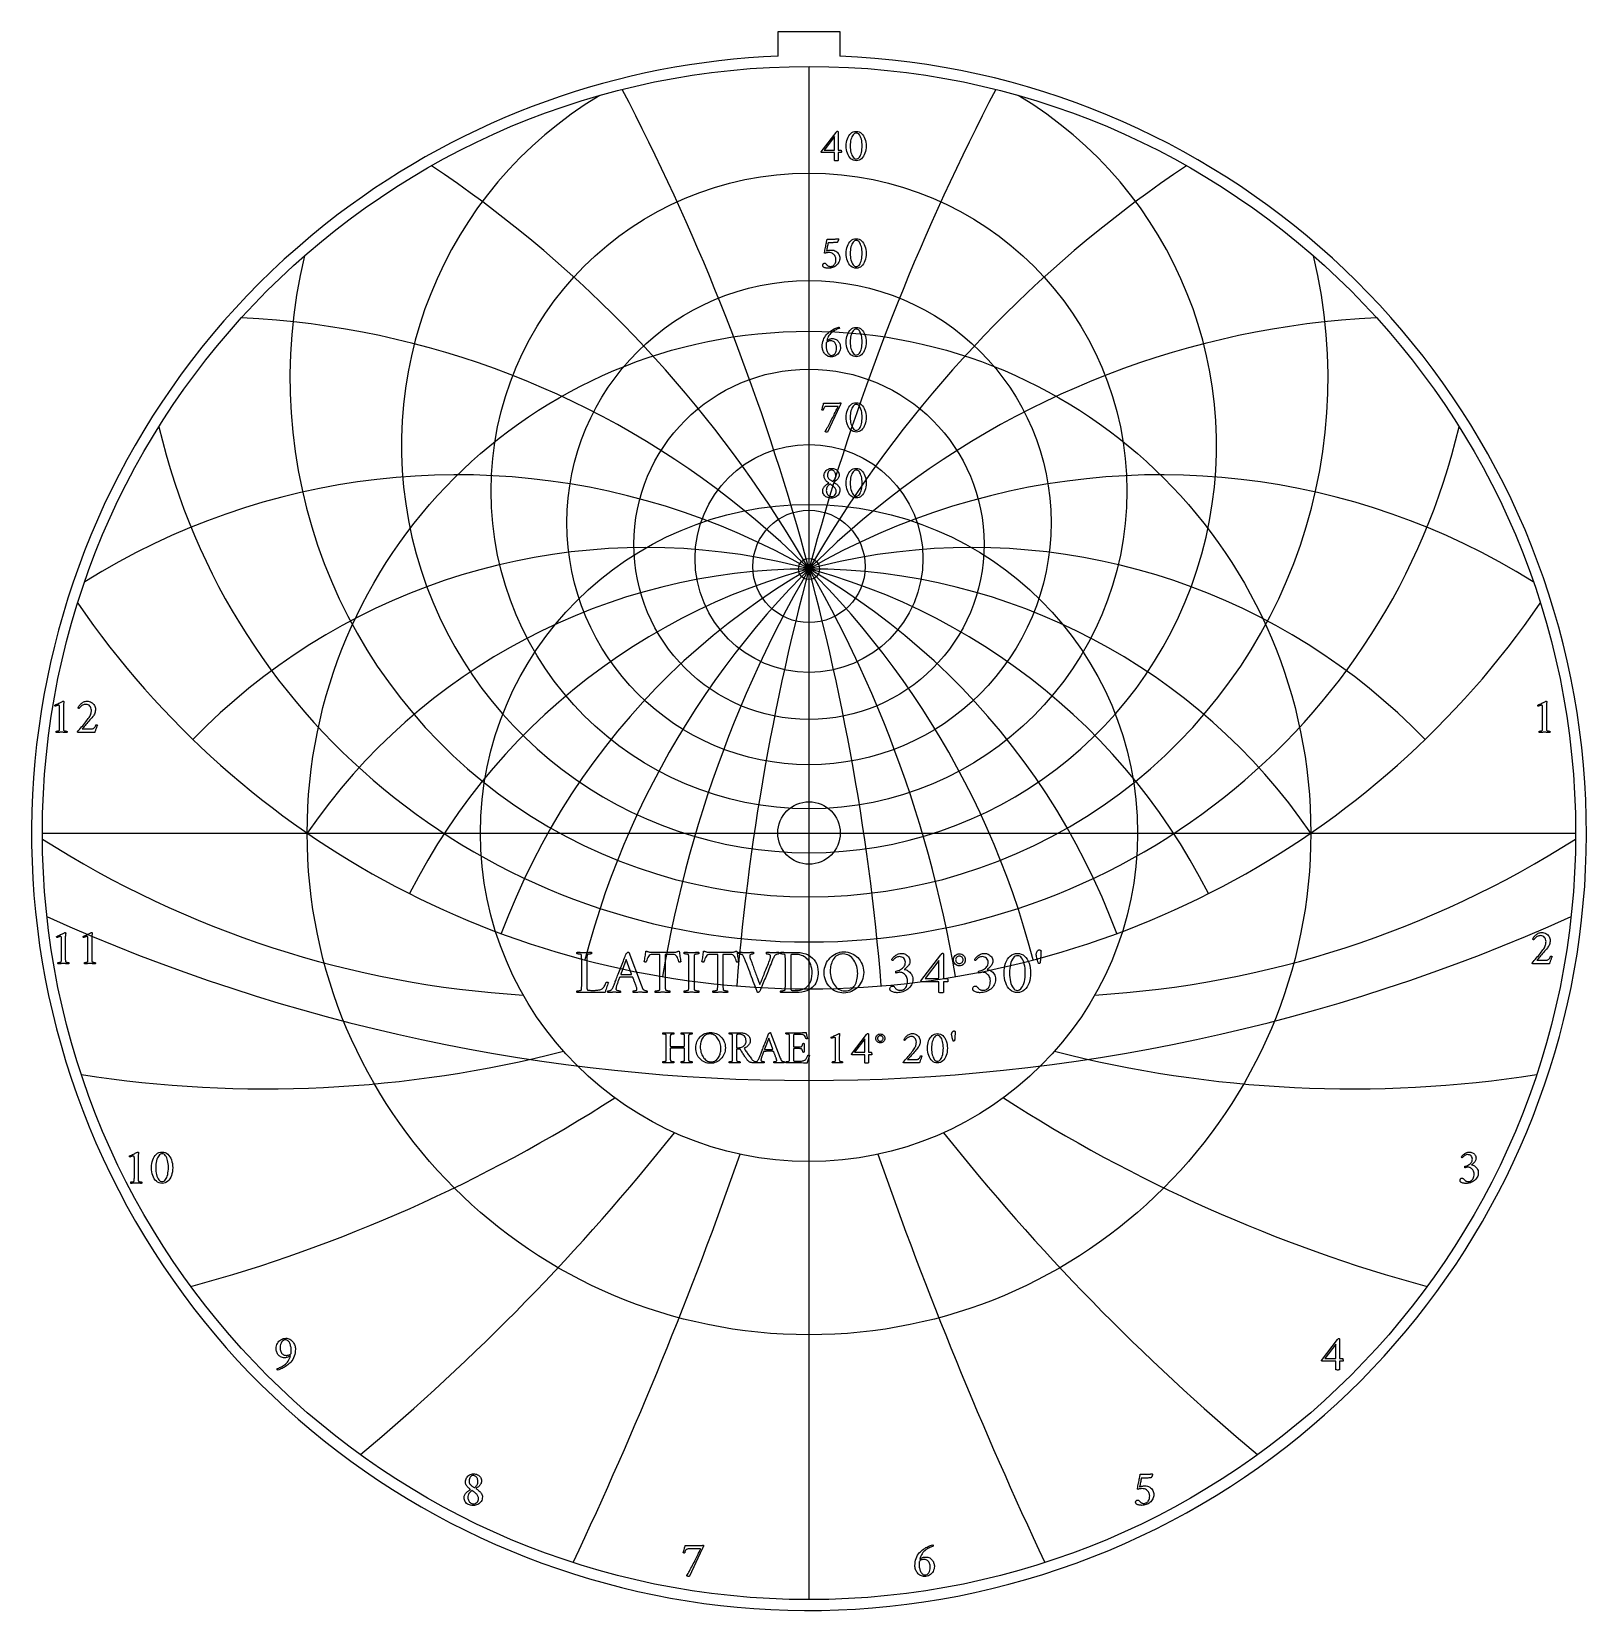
# Model space of a CAD drawing. Header units: millimetres. Extents: x -32.4 to 32.3, y -32.4 to 33.4.
import ezdxf

# ---------------------------------------------------------------- set-up
doc = ezdxf.new("R2010")
doc.units = ezdxf.units.MM
for name, color, linetype in [('CUT_INNER', 6, 'Continuous'), ('CUT_OUTER', 1, 'Continuous'), ('ENGRAVE', 7, 'Continuous'), ('ENGRAVE_FINE', 8, 'Continuous'), ('TEXT', 5, 'Continuous')]:
    doc.layers.add(name, color=color, linetype=linetype)

msp = doc.modelspace()

# ---------------------------------------------------------------- linework, layer by layer
at = {"layer": 'CUT_INNER'}
msp.add_circle((0, 0), 1.3, dxfattribs=at)
at = {"layer": 'CUT_OUTER'}
for points in [[(-1.2775, 33.35), (1.2775, 33.35), (1.2775, 32.3246)], [(-1.2775, 32.3246), (-1.2775, 33.35)]]:
    msp.add_lwpolyline(points, dxfattribs=at)
for centre, radius, start, end in [((-0.0002, -0.0001), 32.35, 127.265232, 87.736447), ((-0.0008, 0.0014), 32.3484, 92.26192, 127.26607)]:
    msp.add_arc(centre, radius, start, end, dxfattribs=at)
at = {"layer": 'ENGRAVE'}
for points in [[(0, -31.9), (0, 31.9)], [(-31.9, 0), (31.9, 0)], [(0, -31.9), (0, -13.6687)]]:
    msp.add_lwpolyline(points, dxfattribs=at)
for centre, radius in [((0, 0), 31.9), ((0, 14.2317), 13.2287), ((0, 12.9152), 10.0734), ((0, 0), 20.8814), ((0, 12.0138), 7.2888), ((0, 11.4261), 4.742), ((0, 0), 13.6687), ((0, 11.0938), 2.3375), ((0, 10.9862), 0.438)]:
    msp.add_circle(centre, radius, dxfattribs=at)
for centre, radius, start, end in [((0, 16.1373), 16.9577, 120.8977, 59.1023), ((0, 18.9436), 21.6001, 166.41795, 13.58205), ((0, 23.2536), 27.7874, 193.207117, 346.792883), ((0, -14.3514), 25.3376, 34.5, 145.5), ((0, -14.3514), 25.3376, 34.5, 145.5), ((0, 30.3826), 36.8665, 214.368748, 325.631252), ((-9.3916, 35.0498), 41.8656, 237.47875, 266.577519), ((9.3916, 35.0498), 41.8656, 273.422481, 302.52125), ((-22.591, 39.1288), 49.774, 261.118052, 284.397068), ((22.591, 39.1288), 49.774, 255.602932, 278.881948), ((-42.4698, 42.4698), 63.5877, 285.273671, 302.732933), ((42.4698, 42.4698), 63.5877, 237.267067, 254.726329), ((-77.8542, 44.9492), 92.2916, 309.887656, 321.527164), ((77.8542, 44.9492), 92.2916, 218.472836, 230.112344), ((-173.4463, 46.4748), 180.7749, 334.849463, 340.669217), ((173.4463, 46.4748), 180.7749, 199.330783, 205.150537)]:
    msp.add_arc(centre, radius, start, end, dxfattribs=at)
at = {"layer": 'ENGRAVE_FINE'}
for centre, radius, start, end in [((-94.5613, -14.3514), 97.8971, 4.681803, 27.557172), ((-94.5613, -14.3514), 97.8971, 4.681803, 27.557172), ((94.5613, -14.3514), 97.8971, 152.442828, 175.318197), ((94.5613, -14.3514), 97.8971, 152.442828, 175.318197), ((-43.8861, -14.3514), 50.6753, 9.512159, 56.213835), ((-43.8861, -14.3514), 50.6753, 9.512159, 56.213835), ((43.8861, -14.3514), 50.6753, 123.786165, 170.487841), ((43.8861, -14.3514), 50.6753, 123.786165, 170.487841), ((-25.3376, -14.3514), 35.8328, 14.65792, 87.253215), ((-25.3376, -14.3514), 35.8328, 14.65792, 87.253215), ((25.3376, -14.3514), 35.8328, 92.746785, 165.34208), ((25.3376, -14.3514), 35.8328, 92.746785, 165.34208), ((-14.6287, -14.3514), 29.2574, 20.327135, 122.01034), ((-14.6287, -14.3514), 29.2574, 20.327135, 122.01034), ((14.6287, -14.3514), 29.2574, 57.98966, 159.672865), ((14.6287, -14.3514), 29.2574, 57.98966, 159.672865), ((-6.7892, -14.3514), 26.2314, 26.80301, 135.93736), ((-6.7892, -14.3514), 26.2314, 26.80301, 135.93736), ((6.7892, -14.3514), 26.2314, 44.06264, 153.19699), ((6.7892, -14.3514), 26.2314, 44.06264, 153.19699), ((0, 66.8595), 77.157, 245.733951, 294.266049)]:
    msp.add_arc(centre, radius, start, end, dxfattribs=at)
at = {"layer": 'TEXT'}
for points in [[(1.1812, 29.2044), (1.1884, 29.2036), (1.1945, 29.2015), (1.1996, 29.1978), (1.2035, 29.1927), (1.2065, 29.1869), (1.2086, 29.1811), (1.2099, 29.1752), (1.2103, 29.1694), (1.2103, 28.4214), (1.323, 28.4214), (1.3277, 28.42), (1.3322, 28.4156), (1.3365, 28.4083), (1.3405, 28.3981), (1.3439, 28.386), (1.3463, 28.3729), (1.3478, 28.3588), (1.3483, 28.3437), (1.3479, 28.3338), (1.3468, 28.3253), (1.345, 28.3182), (1.3424, 28.3127), (1.2103, 28.3127), (1.2103, 27.9804), (1.2095, 27.9801), (1.2072, 27.9792), (1.2032, 27.9777), (1.1977, 27.9756), (1.1887, 27.9735), (1.1741, 27.9719), (1.1542, 27.971), (1.1287, 27.9707), (1.099, 27.9717), (1.0777, 27.9746), (1.065, 27.9795), (1.0607, 27.9863), (1.0607, 28.3127), (0.5265, 28.3127), (0.5219, 28.3159), (0.518, 28.3197), (0.5146, 28.3241), (0.5119, 28.3292), (0.5098, 28.3343), (0.5083, 28.3391), (0.5074, 28.3436), (0.5071, 28.3476), (1.1248, 29.1558), (1.1302, 29.1621), (1.1365, 29.1692), (1.1438, 29.1771), (1.152, 29.1859), (1.1604, 29.194), (1.1681, 29.1998), (1.175, 29.2032), (1.1812, 29.2044)], [(1.0607, 28.9771), (0.6353, 28.4214), (1.0607, 28.4214)], [(1.9622, 29.1985), (2.0266, 29.1933), (2.0858, 29.1777), (2.1397, 29.1516), (2.1885, 29.115), (2.2318, 29.0698), (2.2696, 29.0176), (2.3018, 28.9586), (2.3284, 28.8926), (2.3492, 28.8215), (2.3641, 28.7471), (2.373, 28.6695), (2.376, 28.5885), (2.3729, 28.5076), (2.3638, 28.4299), (2.3487, 28.3556), (2.3274, 28.2845), (2.3004, 28.2184), (2.2679, 28.1592), (2.23, 28.1067), (2.1866, 28.0611), (2.1379, 28.0241), (2.0843, 27.9977), (2.0257, 27.9818), (1.9622, 27.9766), (1.9002, 27.9818), (1.8427, 27.9977), (1.7895, 28.0241), (1.7407, 28.0611), (1.6968, 28.1067), (1.6584, 28.1592), (1.6254, 28.2184), (1.5979, 28.2845), (1.5762, 28.3556), (1.5608, 28.4299), (1.5515, 28.5076), (1.5484, 28.5885), (1.5514, 28.6695), (1.5605, 28.7471), (1.5757, 28.8215), (1.5969, 28.8926), (1.624, 28.9586), (1.6567, 29.0176), (1.6949, 29.0698), (1.7388, 29.115), (1.7877, 29.1516), (1.8412, 29.1777), (1.8994, 29.1933), (1.9622, 29.1985)], [(1.9719, 29.1286), (1.9335, 29.1241), (1.8978, 29.1104), (1.865, 29.0876), (1.8349, 29.0558), (1.8079, 29.0162), (1.7842, 28.9705), (1.7637, 28.9186), (1.7465, 28.8605), (1.7329, 28.7976), (1.7232, 28.7313), (1.7174, 28.6616), (1.7154, 28.5885), (1.7174, 28.5162), (1.7232, 28.4469), (1.7329, 28.3807), (1.7465, 28.3175), (1.7635, 28.2589), (1.7832, 28.2065), (1.8057, 28.1603), (1.831, 28.1203), (1.8588, 28.088), (1.8886, 28.065), (1.9205, 28.0511), (1.9544, 28.0465), (1.9953, 28.0512), (2.0326, 28.0654), (2.0662, 28.0891), (2.0962, 28.1223), (2.1226, 28.1633), (2.1455, 28.2107), (2.1649, 28.2643), (2.1807, 28.3243), (2.1931, 28.3888), (2.2019, 28.4559), (2.2071, 28.5257), (2.2089, 28.5982), (2.207, 28.6712), (2.2014, 28.7403), (2.192, 28.8057), (2.1788, 28.8673), (2.1623, 28.924), (2.1428, 28.9746), (2.1205, 29.0192), (2.0952, 29.0577), (2.0675, 29.0887), (2.0377, 29.1109), (2.0058, 29.1242), (1.9719, 29.1286)], [(0.9286, 24.2605), (0.9828, 24.2573), (1.0328, 24.2479), (1.0785, 24.2321), (1.12, 24.21), (1.1571, 24.1831), (1.1897, 24.1529), (1.2178, 24.1194), (1.2414, 24.0827), (1.2601, 24.044), (1.2735, 24.0048), (1.2815, 23.9649), (1.2842, 23.9244), (1.2815, 23.877), (1.2737, 23.8319), (1.2607, 23.7891), (1.2424, 23.7486), (1.2198, 23.7107), (1.1938, 23.6757), (1.1644, 23.6437), (1.1316, 23.6145), (1.0961, 23.5885), (1.0586, 23.5657), (1.0189, 23.5462), (0.9772, 23.53), (0.9342, 23.5173), (0.8907, 23.5082), (0.8468, 23.5027), (0.8024, 23.5009), (0.7827, 23.5015), (0.7608, 23.5035), (0.7366, 23.5069), (0.7101, 23.5116), (0.6831, 23.5177), (0.6574, 23.5254), (0.633, 23.5347), (0.61, 23.5456), (0.6056, 23.5494), (0.6003, 23.5553), (0.594, 23.563), (0.5867, 23.5727), (0.5799, 23.5836), (0.5751, 23.5946), (0.5721, 23.6059), (0.5712, 23.6174), (0.5727, 23.6369), (0.5772, 23.6543), (0.5848, 23.6699), (0.5955, 23.6835), (0.608, 23.6945), (0.6214, 23.7024), (0.6357, 23.7072), (0.6508, 23.7087), (0.6692, 23.7069), (0.6855, 23.7012), (0.6998, 23.6918), (0.712, 23.6786), (0.7232, 23.664), (0.7346, 23.6502), (0.7461, 23.6373), (0.7577, 23.6252), (0.7719, 23.6126), (0.7875, 23.6021), (0.8045, 23.5937), (0.8228, 23.5873), (0.8416, 23.5826), (0.8604, 23.5793), (0.879, 23.5773), (0.8975, 23.5766), (0.9229, 23.5784), (0.9483, 23.5837), (0.9739, 23.5925), (0.9995, 23.6048), (1.0242, 23.6212), (1.0469, 23.6422), (1.0675, 23.6678), (1.086, 23.6981), (1.1013, 23.7333), (1.1122, 23.7741), (1.1188, 23.8203), (1.121, 23.8719), (1.1191, 23.9023), (1.1134, 23.9334), (1.104, 23.965), (1.0908, 23.9972), (1.0735, 24.0286), (1.0518, 24.0575), (1.0255, 24.0839), (0.9947, 24.108), (0.9589, 24.1279), (0.9175, 24.1422), (0.8705, 24.1508), (0.8179, 24.1536), (0.801, 24.1531), (0.7815, 24.1514), (0.7592, 24.1487), (0.7344, 24.1449), (0.71, 24.1403), (0.6892, 24.1354), (0.6721, 24.1301), (0.6586, 24.1245), (0.6557, 24.125), (0.653, 24.1267), (0.6504, 24.1294), (0.6479, 24.1332), (0.6458, 24.1377), (0.6443, 24.1422), (0.6434, 24.1469), (0.643, 24.1517), (0.6537, 24.2051), (0.6644, 24.2585), (0.6751, 24.312), (0.6858, 24.3654), (0.6963, 24.4179), (0.7064, 24.4686), (0.7162, 24.5175), (0.7256, 24.5645), (0.7343, 24.6085), (0.7419, 24.6483), (0.7484, 24.6838), (0.7538, 24.7151), (1.0335, 24.7151), (1.0531, 24.7153), (1.0729, 24.7161), (1.0929, 24.7173), (1.1132, 24.719), (1.1327, 24.721), (1.1506, 24.7231), (1.1667, 24.7253), (1.1812, 24.7277), (1.1931, 24.7298), (1.2016, 24.7314), (1.2067, 24.7323), (1.2084, 24.7326), (1.2131, 24.7298), (1.2174, 24.7272), (1.2213, 24.7249), (1.2249, 24.7229), (1.2279, 24.7207), (1.23, 24.718), (1.2313, 24.7148), (1.2317, 24.7112), (1.2313, 24.7071), (1.23, 24.7008), (1.2279, 24.6921), (1.2249, 24.6811), (1.2211, 24.6686), (1.2166, 24.6556), (1.2114, 24.6419), (1.2055, 24.6277), (1.1989, 24.6136), (1.1916, 24.6005), (1.1838, 24.5883), (1.1754, 24.5771), (1.155, 24.5752), (1.1326, 24.5733), (1.1083, 24.5713), (1.0821, 24.5694), (1.0537, 24.5677), (1.0229, 24.5665), (0.9896, 24.5657), (0.9539, 24.5655), (0.7946, 24.5655), (0.7859, 24.5226), (0.7773, 24.4793), (0.7689, 24.4356), (0.7606, 24.3916), (0.7523, 24.348), (0.7438, 24.3054), (0.7353, 24.2639), (0.7266, 24.2236), (0.7475, 24.231), (0.7715, 24.2379), (0.7985, 24.2441), (0.8286, 24.2498), (0.8585, 24.2545), (0.8852, 24.2578), (0.9085, 24.2598), (0.9286, 24.2605)], [(1.9622, 24.7267), (2.0266, 24.7215), (2.0858, 24.7059), (2.1397, 24.6797), (2.1885, 24.6432), (2.2318, 24.598), (2.2696, 24.5458), (2.3018, 24.4867), (2.3284, 24.4208), (2.3492, 24.3497), (2.3641, 24.2753), (2.373, 24.1976), (2.376, 24.1167), (2.3729, 24.0358), (2.3638, 23.9581), (2.3487, 23.8838), (2.3274, 23.8127), (2.3004, 23.7466), (2.2679, 23.6874), (2.23, 23.6349), (2.1866, 23.5893), (2.1379, 23.5523), (2.0843, 23.5259), (2.0257, 23.51), (1.9622, 23.5048), (1.9002, 23.51), (1.8427, 23.5259), (1.7895, 23.5523), (1.7407, 23.5893), (1.6968, 23.6349), (1.6584, 23.6874), (1.6254, 23.7466), (1.5979, 23.8127), (1.5762, 23.8838), (1.5608, 23.9581), (1.5515, 24.0358), (1.5484, 24.1167), (1.5514, 24.1976), (1.5605, 24.2753), (1.5757, 24.3497), (1.5969, 24.4208), (1.624, 24.4867), (1.6567, 24.5458), (1.6949, 24.598), (1.7388, 24.6432), (1.7877, 24.6797), (1.8412, 24.7059), (1.8994, 24.7215), (1.9622, 24.7267)], [(1.9719, 24.6568), (1.9335, 24.6522), (1.8978, 24.6386), (1.865, 24.6158), (1.8349, 24.5839), (1.8079, 24.5444), (1.7842, 24.4987), (1.7637, 24.4468), (1.7465, 24.3887), (1.7329, 24.3258), (1.7232, 24.2595), (1.7174, 24.1898), (1.7154, 24.1167), (1.7174, 24.0444), (1.7232, 23.9751), (1.7329, 23.9089), (1.7465, 23.8457), (1.7635, 23.7871), (1.7832, 23.7347), (1.8057, 23.6885), (1.831, 23.6485), (1.8588, 23.6162), (1.8886, 23.5931), (1.9205, 23.5793), (1.9544, 23.5747), (1.9953, 23.5794), (2.0326, 23.5936), (2.0662, 23.6173), (2.0962, 23.6505), (2.1226, 23.6915), (2.1455, 23.7389), (2.1649, 23.7925), (2.1807, 23.8525), (2.1931, 23.917), (2.2019, 23.9841), (2.2071, 24.0539), (2.2089, 24.1264), (2.207, 24.1993), (2.2014, 24.2685), (2.192, 24.3339), (2.1788, 24.3955), (2.1623, 24.4522), (2.1428, 24.5028), (2.1205, 24.5474), (2.0952, 24.5859), (2.0675, 24.6169), (2.0377, 24.6391), (2.0058, 24.6524), (1.9719, 24.6568)], [(0.9597, 20.5744), (1.0073, 20.5721), (1.0508, 20.5652), (1.0903, 20.5537), (1.1258, 20.5375), (1.1576, 20.5178), (1.186, 20.4955), (1.2111, 20.4707), (1.2327, 20.4433), (1.2512, 20.4143), (1.2669, 20.3845), (1.2798, 20.354), (1.29, 20.3228), (1.2976, 20.2921), (1.3031, 20.2629), (1.3064, 20.2352), (1.3075, 20.2092), (1.3042, 20.1576), (1.2946, 20.1079), (1.2785, 20.06), (1.256, 20.0139), (1.2281, 19.971), (1.1958, 19.9323), (1.1591, 19.8981), (1.118, 19.8682), (1.0734, 19.844), (1.026, 19.8267), (0.9758, 19.8163), (0.9228, 19.8129), (0.8811, 19.8152), (0.8415, 19.8223), (0.8039, 19.8342), (0.7684, 19.8507), (0.7351, 19.8712), (0.7045, 19.8947), (0.6764, 19.9212), (0.6508, 19.9508), (0.6279, 19.9828), (0.6078, 20.0166), (0.5905, 20.0522), (0.576, 20.0897), (0.5645, 20.128), (0.5564, 20.1662), (0.5514, 20.2043), (0.5498, 20.2422), (0.5527, 20.3141), (0.5615, 20.384), (0.576, 20.452), (0.5964, 20.5181), (0.6224, 20.5811), (0.6537, 20.64), (0.6904, 20.6947), (0.7324, 20.7454), (0.7677, 20.7816), (0.8055, 20.8163), (0.8459, 20.8496), (0.8888, 20.8814), (0.9332, 20.9114), (0.9782, 20.9392), (1.0236, 20.9648), (1.0695, 20.9882), (1.1148, 21.009), (1.1586, 21.0266), (1.2008, 21.041), (1.2414, 21.0523), (1.2476, 21.0509), (1.2526, 21.0467), (1.2563, 21.0398), (1.2589, 21.03), (1.2606, 21.0196), (1.2618, 21.0108), (1.2625, 21.0036), (1.2628, 20.9979), (1.2316, 20.9873), (1.1984, 20.9746), (1.1632, 20.9601), (1.1258, 20.9435), (1.0874, 20.9246), (1.0488, 20.9027), (1.0102, 20.878), (0.9714, 20.8503), (0.9335, 20.8193), (0.8975, 20.7845), (0.8635, 20.7459), (0.8315, 20.7036), (0.8022, 20.657), (0.7766, 20.6057), (0.7546, 20.5497), (0.7363, 20.4889), (0.7623, 20.5082), (0.7897, 20.5251), (0.8186, 20.5398), (0.849, 20.5521), (0.8792, 20.5619), (0.9077, 20.5688), (0.9346, 20.573), (0.9597, 20.5744)], [(1.9622, 21.0407), (2.0266, 21.0355), (2.0858, 21.0198), (2.1397, 20.9937), (2.1885, 20.9571), (2.2318, 20.9119), (2.2696, 20.8598), (2.3018, 20.8007), (2.3284, 20.7347), (2.3492, 20.6636), (2.3641, 20.5892), (2.373, 20.5116), (2.376, 20.4307), (2.3729, 20.3497), (2.3638, 20.2721), (2.3487, 20.1977), (2.3274, 20.1266), (2.3004, 20.0606), (2.2679, 20.0013), (2.23, 19.9489), (2.1866, 19.9032), (2.1379, 19.8662), (2.0843, 19.8398), (2.0257, 19.824), (1.9622, 19.8187), (1.9002, 19.824), (1.8427, 19.8398), (1.7895, 19.8662), (1.7407, 19.9032), (1.6968, 19.9489), (1.6584, 20.0013), (1.6254, 20.0606), (1.5979, 20.1266), (1.5762, 20.1977), (1.5608, 20.2721), (1.5515, 20.3497), (1.5484, 20.4307), (1.5514, 20.5116), (1.5605, 20.5892), (1.5757, 20.6636), (1.5969, 20.7347), (1.624, 20.8007), (1.6567, 20.8598), (1.6949, 20.9119), (1.7388, 20.9571), (1.7877, 20.9937), (1.8412, 21.0198), (1.8994, 21.0355), (1.9622, 21.0407)], [(0.7208, 20.4054), (0.7189, 20.3897), (0.7174, 20.3738), (0.716, 20.3577), (0.7149, 20.3413), (0.7141, 20.3248), (0.7135, 20.3083), (0.7131, 20.2917), (0.713, 20.2752), (0.7138, 20.2428), (0.7164, 20.2097), (0.7206, 20.1758), (0.7266, 20.1412), (0.7343, 20.1068), (0.7438, 20.0737), (0.7552, 20.0417), (0.7684, 20.011), (0.7833, 19.9823), (0.8002, 19.9564), (0.8188, 19.9333), (0.8393, 19.9129), (0.8615, 19.8963), (0.8854, 19.8845), (0.911, 19.8774), (0.9383, 19.875), (0.9819, 19.8804), (1.0214, 19.8964), (1.0567, 19.9231), (1.0879, 19.9605), (1.1134, 20.0059), (1.1316, 20.0567), (1.1426, 20.1128), (1.1462, 20.1742), (1.1447, 20.2143), (1.1401, 20.2529), (1.1326, 20.29), (1.1219, 20.3257), (1.108, 20.359), (1.0906, 20.3889), (1.0697, 20.4154), (1.0452, 20.4384), (1.0169, 20.4571), (0.9845, 20.4705), (0.9479, 20.4785), (0.9073, 20.4812), (0.8863, 20.4804), (0.8643, 20.478), (0.8411, 20.4741), (0.8169, 20.4685), (0.7923, 20.4599), (0.7681, 20.4464), (0.7443, 20.4283), (0.7208, 20.4054)], [(1.9719, 20.9707), (1.9335, 20.9662), (1.8978, 20.9525), (1.865, 20.9298), (1.8349, 20.8979), (1.8079, 20.8584), (1.7842, 20.8126), (1.7637, 20.7607), (1.7465, 20.7026), (1.7329, 20.6397), (1.7232, 20.5734), (1.7174, 20.5038), (1.7154, 20.4307), (1.7174, 20.3583), (1.7232, 20.2891), (1.7329, 20.2228), (1.7465, 20.1596), (1.7635, 20.1011), (1.7832, 20.0487), (1.8057, 20.0025), (1.831, 19.9625), (1.8588, 19.9302), (1.8886, 19.9071), (1.9205, 19.8932), (1.9544, 19.8886), (1.9953, 19.8934), (2.0326, 19.9076), (2.0662, 19.9312), (2.0962, 19.9644), (2.1226, 20.0054), (2.1455, 20.0528), (2.1649, 20.1065), (2.1807, 20.1664), (2.1931, 20.2309), (2.2019, 20.2981), (2.2071, 20.3679), (2.2089, 20.4404), (2.207, 20.5133), (2.2014, 20.5824), (2.192, 20.6478), (2.1788, 20.7094), (2.1623, 20.7661), (2.1428, 20.8168), (2.1205, 20.8613), (2.0952, 20.8998), (2.0675, 20.9309), (2.0377, 20.953), (2.0058, 20.9663), (1.9719, 20.9707)], [(1.1851, 17.8907), (1.2039, 17.8909), (1.2234, 17.8914), (1.2437, 17.8923), (1.2647, 17.8936), (1.2839, 17.8949), (1.2987, 17.8958), (1.3092, 17.8963), (1.3152, 17.8965), (1.3203, 17.8954), (1.324, 17.8921), (1.3262, 17.8867), (1.3269, 17.879), (1.3258, 17.8684), (1.3225, 17.8559), (1.3171, 17.8417), (1.3094, 17.8256), (1.3005, 17.8083), (1.2914, 17.7904), (1.2821, 17.7719), (1.2725, 17.7527), (0.7732, 16.6862), (0.7698, 16.6836), (0.7654, 16.6818), (0.7601, 16.6807), (0.7538, 16.6803), (0.7425, 16.681), (0.73, 16.683), (0.7163, 16.6864), (0.7013, 16.691), (0.6877, 16.6966), (0.678, 16.7024), (0.6722, 16.7087), (0.6702, 16.7153), (0.6951, 16.7542), (0.7212, 16.7969), (0.7486, 16.8435), (0.7771, 16.894), (0.8064, 16.9472), (0.8361, 17.0019), (0.8662, 17.058), (0.8966, 17.1155), (0.9268, 17.1736), (0.9563, 17.2311), (0.9851, 17.2882), (1.0131, 17.3448), (1.0401, 17.3998), (1.0656, 17.4523), (1.0896, 17.5023), (1.1122, 17.5497), (1.133, 17.5936), (1.1516, 17.6328), (1.168, 17.6674), (1.1822, 17.6974), (1.1936, 17.7216), (1.2018, 17.7389), (1.2067, 17.7493), (1.2084, 17.7527), (0.7266, 17.7527), (0.7001, 17.7506), (0.677, 17.744), (0.6574, 17.7331), (0.6411, 17.7178), (0.627, 17.6977), (0.6139, 17.6726), (0.6018, 17.6424), (0.5906, 17.607), (0.5884, 17.6019), (0.5838, 17.5983), (0.5768, 17.5961), (0.5673, 17.5954), (0.5639, 17.5956), (0.5598, 17.5963), (0.5547, 17.5976), (0.5488, 17.5993), (0.5429, 17.6012), (0.5379, 17.6031), (0.5337, 17.6051), (0.5304, 17.607), (0.5428, 17.6461), (0.5549, 17.6855), (0.5666, 17.7252), (0.578, 17.7654), (0.5883, 17.8034), (0.5972, 17.837), (0.6044, 17.8661), (0.61, 17.8907)], [(1.9622, 17.9062), (2.0266, 17.901), (2.0858, 17.8853), (2.1397, 17.8592), (2.1885, 17.8227), (2.2318, 17.7774), (2.2696, 17.7253), (2.3018, 17.6662), (2.3284, 17.6002), (2.3492, 17.5291), (2.3641, 17.4548), (2.373, 17.3771), (2.376, 17.2962), (2.3729, 17.2153), (2.3638, 17.1376), (2.3487, 17.0632), (2.3274, 16.9922), (2.3004, 16.9261), (2.2679, 16.8668), (2.23, 16.8144), (2.1866, 16.7687), (2.1379, 16.7318), (2.0843, 16.7054), (2.0257, 16.6895), (1.9622, 16.6842), (1.9002, 16.6895), (1.8427, 16.7054), (1.7895, 16.7318), (1.7407, 16.7687), (1.6968, 16.8144), (1.6584, 16.8668), (1.6254, 16.9261), (1.5979, 16.9922), (1.5762, 17.0632), (1.5608, 17.1376), (1.5515, 17.2153), (1.5484, 17.2962), (1.5514, 17.3771), (1.5605, 17.4548), (1.5757, 17.5291), (1.5969, 17.6002), (1.624, 17.6662), (1.6567, 17.7253), (1.6949, 17.7774), (1.7388, 17.8227), (1.7877, 17.8592), (1.8412, 17.8853), (1.8994, 17.901), (1.9622, 17.9062)], [(1.9719, 17.8363), (1.9335, 17.8317), (1.8978, 17.8181), (1.865, 17.7953), (1.8349, 17.7634), (1.8079, 17.7239), (1.7842, 17.6782), (1.7637, 17.6263), (1.7465, 17.5682), (1.7329, 17.5053), (1.7232, 17.439), (1.7174, 17.3693), (1.7154, 17.2962), (1.7174, 17.2239), (1.7232, 17.1546), (1.7329, 17.0884), (1.7465, 17.0252), (1.7635, 16.9666), (1.7832, 16.9142), (1.8057, 16.868), (1.831, 16.828), (1.8588, 16.7957), (1.8886, 16.7726), (1.9205, 16.7588), (1.9544, 16.7542), (1.9953, 16.7589), (2.0326, 16.7731), (2.0662, 16.7968), (2.0962, 16.8299), (2.1226, 16.871), (2.1455, 16.9183), (2.1649, 16.972), (2.1807, 17.032), (2.1931, 17.0965), (2.2019, 17.1636), (2.2071, 17.2334), (2.2089, 17.3059), (2.207, 17.3788), (2.2014, 17.448), (2.192, 17.5134), (2.1788, 17.575), (2.1623, 17.6317), (2.1428, 17.6823), (2.1205, 17.7269), (2.0952, 17.7654), (2.0675, 17.7964), (2.0377, 17.8185), (2.0058, 17.8318), (1.9719, 17.8363)], [(0.9383, 15.1734), (0.9802, 15.1713), (1.0202, 15.1651), (1.0584, 15.1548), (1.0947, 15.1403), (1.1284, 15.122), (1.1586, 15.1), (1.1853, 15.0744), (1.2084, 15.0451), (1.2271, 15.0124), (1.2404, 14.9762), (1.2485, 14.9366), (1.2511, 14.8936), (1.2489, 14.8579), (1.2424, 14.8246), (1.2315, 14.7938), (1.2162, 14.7654), (1.1978, 14.7392), (1.1775, 14.7149), (1.1555, 14.6925), (1.1316, 14.6721), (1.1072, 14.6534), (1.0833, 14.6362), (1.0601, 14.6204), (1.0374, 14.6061), (1.0323, 14.6039), (1.0306, 14.6012), (1.0323, 14.5981), (1.0374, 14.5944), (1.0665, 14.5777), (1.0955, 14.5585), (1.1243, 14.5369), (1.153, 14.5128), (1.1805, 14.4868), (1.2055, 14.4594), (1.2281, 14.4305), (1.2482, 14.4001), (1.2648, 14.3687), (1.2766, 14.3365), (1.2837, 14.3036), (1.2861, 14.27), (1.2829, 14.2236), (1.2735, 14.1796), (1.2577, 14.1381), (1.2356, 14.099), (1.2083, 14.0631), (1.1771, 14.0313), (1.1418, 14.0034), (1.1025, 13.9795), (1.0604, 13.9604), (1.0168, 13.9468), (0.9716, 13.9386), (0.9247, 13.9358), (0.8747, 13.9383), (0.8274, 13.9455), (0.7829, 13.9577), (0.7412, 13.9747), (0.7031, 13.9961), (0.6695, 14.0213), (0.6404, 14.0505), (0.6158, 14.0835), (0.5963, 14.1198), (0.5823, 14.1588), (0.574, 14.2004), (0.5712, 14.2447), (0.5729, 14.2751), (0.578, 14.304), (0.5865, 14.3314), (0.5984, 14.3574), (0.6128, 14.3819), (0.629, 14.405), (0.6468, 14.4266), (0.6664, 14.4468), (0.6868, 14.4655), (0.7074, 14.4827), (0.7281, 14.4985), (0.7489, 14.5128), (0.7689, 14.5258), (0.7871, 14.5376), (0.8034, 14.5482), (0.8179, 14.5575), (0.8208, 14.5603), (0.8218, 14.5629), (0.8208, 14.5652), (0.8179, 14.5672), (0.798, 14.5802), (0.7773, 14.5956), (0.7558, 14.6137), (0.7334, 14.6343), (0.7114, 14.657), (0.6911, 14.6816), (0.6726, 14.708), (0.6557, 14.7362), (0.6417, 14.7661), (0.6316, 14.7974), (0.6256, 14.8302), (0.6236, 14.8645), (0.6264, 14.9045), (0.6345, 14.9431), (0.6482, 14.9803), (0.6673, 15.016), (0.6909, 15.0493), (0.7181, 15.0794), (0.7487, 15.1062), (0.7829, 15.1296), (0.8196, 15.1488), (0.8577, 15.1624), (0.8973, 15.1706), (0.9383, 15.1734)], [(1.9622, 15.1695), (2.0266, 15.1643), (2.0858, 15.1486), (2.1397, 15.1225), (2.1885, 15.0859), (2.2318, 15.0407), (2.2696, 14.9886), (2.3018, 14.9295), (2.3284, 14.8635), (2.3492, 14.7924), (2.3641, 14.718), (2.373, 14.6404), (2.376, 14.5595), (2.3729, 14.4785), (2.3638, 14.4009), (2.3487, 14.3265), (2.3274, 14.2554), (2.3004, 14.1894), (2.2679, 14.1301), (2.23, 14.0777), (2.1866, 14.032), (2.1379, 13.995), (2.0843, 13.9686), (2.0257, 13.9528), (1.9622, 13.9475), (1.9002, 13.9528), (1.8427, 13.9686), (1.7895, 13.995), (1.7407, 14.032), (1.6968, 14.0777), (1.6584, 14.1301), (1.6254, 14.1894), (1.5979, 14.2554), (1.5762, 14.3265), (1.5608, 14.4009), (1.5515, 14.4785), (1.5484, 14.5595), (1.5514, 14.6404), (1.5605, 14.718), (1.5757, 14.7924), (1.5969, 14.8635), (1.624, 14.9295), (1.6567, 14.9886), (1.6949, 15.0407), (1.7388, 15.0859), (1.7877, 15.1225), (1.8412, 15.1486), (1.8994, 15.1643), (1.9622, 15.1695)], [(0.9286, 14.0038), (0.9729, 14.0075), (1.0124, 14.0184), (1.0472, 14.0366), (1.0773, 14.0621), (1.1015, 14.0936), (1.1188, 14.1296), (1.1292, 14.1703), (1.1326, 14.2156), (1.1306, 14.2443), (1.1244, 14.2722), (1.114, 14.2992), (1.0996, 14.3254), (1.0824, 14.3504), (1.0637, 14.3739), (1.0435, 14.396), (1.0219, 14.4167), (0.9999, 14.4357), (0.9787, 14.4528), (0.9581, 14.4682), (0.9383, 14.4817), (0.9207, 14.4932), (0.9068, 14.5021), (0.8965, 14.5087), (0.8898, 14.5128), (0.8861, 14.5145), (0.883, 14.5157), (0.8803, 14.5165), (0.8781, 14.5167), (0.8754, 14.5166), (0.8733, 14.5162), (0.8716, 14.5156), (0.8703, 14.5148), (0.8341, 14.4896), (0.8031, 14.4628), (0.7773, 14.4343), (0.7567, 14.404), (0.741, 14.3711), (0.7297, 14.3346), (0.723, 14.2944), (0.7208, 14.2506), (0.7227, 14.2131), (0.7285, 14.1784), (0.7382, 14.1466), (0.7518, 14.1175), (0.7684, 14.0914), (0.7871, 14.0687), (0.8078, 14.0492), (0.8305, 14.033), (0.8545, 14.0202), (0.8788, 14.0111), (0.9036, 14.0057), (0.9286, 14.0038)], [(0.9286, 15.1073), (0.8959, 15.1034), (0.8657, 15.0918), (0.8381, 15.0723), (0.813, 15.0451), (0.7922, 15.0126), (0.7773, 14.9771), (0.7684, 14.9388), (0.7654, 14.8975), (0.7676, 14.8629), (0.7739, 14.8312), (0.7846, 14.8022), (0.7994, 14.7761), (0.8172, 14.7525), (0.8366, 14.7311), (0.8575, 14.7121), (0.8801, 14.6954), (0.9026, 14.6805), (0.9238, 14.6668), (0.9434, 14.6543), (0.9617, 14.643), (0.9638, 14.6421), (0.9665, 14.6415), (0.9697, 14.6412), (0.9733, 14.641), (0.9742, 14.641), (0.9748, 14.641), (0.9751, 14.641), (0.9753, 14.641), (0.978, 14.6412), (0.9806, 14.6415), (0.9829, 14.6421), (0.985, 14.643), (1.0127, 14.6636), (1.0374, 14.6867), (1.0593, 14.7122), (1.0782, 14.7401), (1.0935, 14.7705), (1.1044, 14.8033), (1.111, 14.8385), (1.1132, 14.8761), (1.1118, 14.904), (1.1076, 14.9315), (1.1006, 14.9584), (1.0908, 14.9849), (1.0785, 15.01), (1.0639, 15.033), (1.047, 15.0538), (1.0277, 15.0723), (1.0062, 15.0876), (0.9825, 15.0986), (0.9567, 15.1051), (0.9286, 15.1073)], [(1.9719, 15.0995), (1.9335, 15.095), (1.8978, 15.0813), (1.865, 15.0586), (1.8349, 15.0267), (1.8079, 14.9872), (1.7842, 14.9414), (1.7637, 14.8895), (1.7465, 14.8314), (1.7329, 14.7685), (1.7232, 14.7022), (1.7174, 14.6326), (1.7154, 14.5595), (1.7174, 14.4871), (1.7232, 14.4179), (1.7329, 14.3516), (1.7465, 14.2884), (1.7635, 14.2299), (1.7832, 14.1775), (1.8057, 14.1313), (1.831, 14.0913), (1.8588, 14.059), (1.8886, 14.0359), (1.9205, 14.022), (1.9544, 14.0174), (1.9953, 14.0222), (2.0326, 14.0364), (2.0662, 14.06), (2.0962, 14.0932), (2.1226, 14.1342), (2.1455, 14.1816), (2.1649, 14.2353), (2.1807, 14.2952), (2.1931, 14.3597), (2.2019, 14.4269), (2.2071, 14.4967), (2.2089, 14.5692), (2.207, 14.6421), (2.2014, 14.7112), (2.192, 14.7766), (2.1788, 14.8382), (2.1623, 14.8949), (2.1428, 14.9456), (2.1205, 14.9901), (2.0952, 15.0286), (2.0675, 15.0597), (2.0377, 15.0818), (2.0058, 15.0951), (1.9719, 15.0995)], [(-31.1817, 4.4211), (-31.1817, 5.2396), (-31.1823, 5.2597), (-31.184, 5.2764), (-31.187, 5.2898), (-31.191, 5.2997), (-31.1965, 5.307), (-31.2037, 5.3122), (-31.2126, 5.3153), (-31.2232, 5.3163), (-31.2361, 5.3153), (-31.2522, 5.3124), (-31.2713, 5.3076), (-31.2936, 5.3008), (-31.316, 5.2933), (-31.3356, 5.2865), (-31.3523, 5.2804), (-31.3661, 5.2749), (-31.3743, 5.2825), (-31.3801, 5.2909), (-31.3836, 5.3001), (-31.3848, 5.3101), (-31.3848, 5.3102), (-31.3848, 5.3106), (-31.3848, 5.3113), (-31.3848, 5.3122), (-31.3845, 5.3159), (-31.3838, 5.3189), (-31.3825, 5.3211), (-31.3807, 5.3225), (-31.3394, 5.3412), (-31.2985, 5.3601), (-31.2581, 5.3791), (-31.218, 5.3982), (-31.1798, 5.4165), (-31.1449, 5.4331), (-31.1135, 5.4481), (-31.0854, 5.4614), (-31.0621, 5.4723), (-31.0452, 5.48), (-31.0347, 5.4847), (-31.0304, 5.4862), (-31.0263, 5.4862), (-31.0215, 5.4855), (-31.0175, 5.4831), (-31.0143, 5.4792), (-31.0118, 5.4738), (-31.0098, 5.4678), (-31.0082, 5.4624), (-31.0067, 5.4575), (-31.0056, 5.4531), (-31.0061, 5.4499), (-31.0076, 5.4404), (-31.0102, 5.4245), (-31.0139, 5.4023), (-31.0175, 5.3743), (-31.0201, 5.3409), (-31.0216, 5.3023), (-31.0222, 5.2583), (-31.0222, 4.4211), (-31.0221, 4.3987), (-31.0219, 4.3771), (-31.0216, 4.3562), (-31.0211, 4.3361), (-31.0201, 4.3174), (-31.0183, 4.3004), (-31.0155, 4.2852), (-31.0118, 4.2719), (-31.0083, 4.2668), (-31.0019, 4.2621), (-30.9928, 4.2575), (-30.9807, 4.2532), (-30.967, 4.2494), (-30.953, 4.2463), (-30.9386, 4.2437), (-30.9237, 4.2418), (-30.9098, 4.2405), (-30.8981, 4.2395), (-30.8886, 4.2389), (-30.8812, 4.2387), (-30.8785, 4.2338), (-30.8763, 4.2273), (-30.8748, 4.2193), (-30.874, 4.2097), (-30.8741, 4.2001), (-30.8753, 4.1921), (-30.8777, 4.1856), (-30.8812, 4.1807), (-30.9117, 4.1827), (-30.9408, 4.1846), (-30.9687, 4.1864), (-30.9952, 4.188), (-31.0216, 4.1893), (-31.0491, 4.1903), (-31.0776, 4.1909), (-31.1071, 4.1911), (-31.1355, 4.1909), (-31.1625, 4.1903), (-31.1883, 4.1893), (-31.2128, 4.188), (-31.2375, 4.1864), (-31.2641, 4.1846), (-31.2925, 4.1827), (-31.3226, 4.1807), (-31.3262, 4.1856), (-31.3286, 4.1921), (-31.3298, 4.2001), (-31.3299, 4.2097), (-31.329, 4.2193), (-31.3276, 4.2273), (-31.3254, 4.2338), (-31.3226, 4.2387), (-31.3153, 4.2389), (-31.3058, 4.2395), (-31.2941, 4.2405), (-31.2802, 4.2418), (-31.2653, 4.2437), (-31.2509, 4.2463), (-31.2368, 4.2494), (-31.2232, 4.2532), (-31.2112, 4.2575), (-31.2024, 4.2621), (-31.1967, 4.2668), (-31.1942, 4.2719), (-31.1904, 4.2852), (-31.1874, 4.3004), (-31.1852, 4.3174), (-31.1838, 4.3361), (-31.1829, 4.3562), (-31.1822, 4.3771), (-31.1818, 4.3987), (-31.1817, 4.4211)], [(-29.6109, 4.4895), (-29.6214, 4.4638), (-29.6322, 4.4364), (-29.6432, 4.4073), (-29.6545, 4.3765), (-29.6656, 4.3455), (-29.6762, 4.3157), (-29.6863, 4.287), (-29.6959, 4.2595), (-29.7045, 4.2347), (-29.7115, 4.2144), (-29.7169, 4.1985), (-29.7208, 4.1869), (-30.4212, 4.1869), (-30.4244, 4.1893), (-30.4277, 4.1924), (-30.4311, 4.1961), (-30.4347, 4.2004), (-30.4378, 4.2049), (-30.4401, 4.209), (-30.4415, 4.2126), (-30.4419, 4.2159), (-30.3992, 4.2641), (-30.3559, 4.3133), (-30.3121, 4.3636), (-30.2679, 4.4149), (-30.2238, 4.4666), (-30.1808, 4.518), (-30.1389, 4.5691), (-30.0979, 4.62), (-30.0589, 4.6698), (-30.0228, 4.7174), (-29.9895, 4.763), (-29.9591, 4.8065), (-29.9308, 4.8507), (-29.9081, 4.892), (-29.8909, 4.9305), (-29.8793, 4.9661), (-29.8716, 5.0007), (-29.8661, 5.036), (-29.8628, 5.0722), (-29.8617, 5.1091), (-29.8656, 5.1588), (-29.8775, 5.2044), (-29.8972, 5.2459), (-29.9249, 5.2832), (-29.9586, 5.314), (-29.9966, 5.336), (-30.0389, 5.3492), (-30.0855, 5.3536), (-30.1246, 5.3514), (-30.1611, 5.3448), (-30.1951, 5.3338), (-30.2264, 5.3184), (-30.255, 5.3004), (-30.2808, 5.2816), (-30.3037, 5.262), (-30.3238, 5.2417), (-30.3409, 5.2223), (-30.3549, 5.2054), (-30.3658, 5.1912), (-30.3735, 5.1795), (-30.3798, 5.1804), (-30.3862, 5.1829), (-30.3928, 5.1871), (-30.3994, 5.193), (-30.4053, 5.1993), (-30.4095, 5.2047), (-30.4121, 5.2091), (-30.4129, 5.2127), (-30.4084, 5.2236), (-30.4013, 5.2378), (-30.3913, 5.2552), (-30.3787, 5.2759), (-30.3634, 5.2984), (-30.3453, 5.3215), (-30.3245, 5.3451), (-30.301, 5.3692), (-30.2752, 5.3926), (-30.2474, 5.4142), (-30.2177, 5.434), (-30.186, 5.452), (-30.1524, 5.467), (-30.1168, 5.4777), (-30.0793, 5.4841), (-30.0399, 5.4862), (-29.9923, 5.4832), (-29.9469, 5.4741), (-29.9037, 5.4588), (-29.8627, 5.4375), (-29.8249, 5.4114), (-29.7912, 5.3819), (-29.7617, 5.3488), (-29.7363, 5.3122), (-29.7159, 5.2732), (-29.7013, 5.2329), (-29.6926, 5.1913), (-29.6897, 5.1485), (-29.6916, 5.1056), (-29.6975, 5.064), (-29.7072, 5.0237), (-29.7208, 4.9848), (-29.7377, 4.9471), (-29.7576, 4.9107), (-29.7802, 4.8756), (-29.8057, 4.8418), (-29.8419, 4.7975), (-29.8801, 4.7519), (-29.9202, 4.7048), (-29.9622, 4.6563), (-30.0046, 4.6079), (-30.0459, 4.561), (-30.0859, 4.5156), (-30.1249, 4.4719), (-30.1613, 4.431), (-30.1938, 4.3944), (-30.2224, 4.3621), (-30.2471, 4.3341), (-29.8451, 4.3341), (-29.8164, 4.3365), (-29.7905, 4.3436), (-29.7672, 4.3556), (-29.7467, 4.3724), (-29.7278, 4.3941), (-29.7096, 4.4208), (-29.6921, 4.4526), (-29.6752, 4.4895), (-29.6722, 4.4949), (-29.6674, 4.4988), (-29.6608, 4.5011), (-29.6524, 4.5019), (-29.6488, 4.5017), (-29.6441, 4.5009), (-29.6384, 4.4996), (-29.6317, 4.4978), (-29.6249, 4.4957), (-29.6192, 4.4936), (-29.6146, 4.4916), (-29.6109, 4.4895)], [(30.5269, 4.4211), (30.5269, 5.2396), (30.5263, 5.2597), (30.5246, 5.2764), (30.5216, 5.2898), (30.5176, 5.2997), (30.5121, 5.307), (30.5049, 5.3122), (30.496, 5.3153), (30.4854, 5.3163), (30.4725, 5.3153), (30.4564, 5.3124), (30.4373, 5.3076), (30.415, 5.3008), (30.3926, 5.2933), (30.373, 5.2865), (30.3563, 5.2804), (30.3425, 5.2749), (30.3343, 5.2825), (30.3285, 5.2909), (30.325, 5.3001), (30.3238, 5.3101), (30.3238, 5.3102), (30.3238, 5.3106), (30.3238, 5.3113), (30.3238, 5.3122), (30.3241, 5.3159), (30.3248, 5.3189), (30.3261, 5.3211), (30.3279, 5.3225), (30.3692, 5.3412), (30.4101, 5.3601), (30.4505, 5.3791), (30.4906, 5.3982), (30.5288, 5.4165), (30.5637, 5.4331), (30.5951, 5.4481), (30.6232, 5.4614), (30.6465, 5.4723), (30.6634, 5.48), (30.6739, 5.4847), (30.6782, 5.4862), (30.6823, 5.4862), (30.6871, 5.4855), (30.6911, 5.4831), (30.6943, 5.4792), (30.6968, 5.4738), (30.6988, 5.4678), (30.7004, 5.4624), (30.7019, 5.4575), (30.703, 5.4531), (30.7025, 5.4499), (30.701, 5.4404), (30.6984, 5.4245), (30.6947, 5.4023), (30.6911, 5.3743), (30.6885, 5.3409), (30.687, 5.3023), (30.6864, 5.2583), (30.6864, 4.4211), (30.6865, 4.3987), (30.6867, 4.3771), (30.687, 4.3562), (30.6875, 4.3361), (30.6885, 4.3174), (30.6903, 4.3004), (30.6931, 4.2852), (30.6968, 4.2719), (30.7003, 4.2668), (30.7067, 4.2621), (30.7158, 4.2575), (30.7279, 4.2532), (30.7416, 4.2494), (30.7556, 4.2463), (30.7701, 4.2437), (30.7849, 4.2418), (30.7988, 4.2405), (30.8105, 4.2395), (30.82, 4.2389), (30.8274, 4.2387), (30.8301, 4.2338), (30.8323, 4.2273), (30.8338, 4.2193), (30.8346, 4.2097), (30.8345, 4.2001), (30.8333, 4.1921), (30.8309, 4.1856), (30.8274, 4.1807), (30.7969, 4.1827), (30.7678, 4.1846), (30.7399, 4.1864), (30.7134, 4.188), (30.687, 4.1893), (30.6595, 4.1903), (30.631, 4.1909), (30.6015, 4.1911), (30.5731, 4.1909), (30.5461, 4.1903), (30.5203, 4.1893), (30.4958, 4.188), (30.4711, 4.1864), (30.4445, 4.1846), (30.4161, 4.1827), (30.386, 4.1807), (30.3824, 4.1856), (30.38, 4.1921), (30.3788, 4.2001), (30.3787, 4.2097), (30.3796, 4.2193), (30.381, 4.2273), (30.3832, 4.2338), (30.386, 4.2387), (30.3933, 4.2389), (30.4028, 4.2395), (30.4145, 4.2405), (30.4285, 4.2418), (30.4433, 4.2437), (30.4577, 4.2463), (30.4718, 4.2494), (30.4854, 4.2532), (30.4974, 4.2575), (30.5062, 4.2621), (30.5119, 4.2668), (30.5145, 4.2719), (30.5182, 4.2852), (30.5212, 4.3004), (30.5234, 4.3174), (30.5248, 4.3361), (30.5257, 4.3562), (30.5264, 4.3771), (30.5268, 4.3987), (30.5269, 4.4211)], [(-31.106, -5.204), (-31.106, -4.3855), (-31.1066, -4.3654), (-31.1083, -4.3487), (-31.1113, -4.3354), (-31.1153, -4.3254), (-31.1208, -4.3182), (-31.128, -4.313), (-31.1369, -4.3099), (-31.1475, -4.3088), (-31.1604, -4.3098), (-31.1765, -4.3127), (-31.1956, -4.3176), (-31.2179, -4.3244), (-31.2403, -4.3318), (-31.2599, -4.3386), (-31.2766, -4.3448), (-31.2904, -4.3503), (-31.2986, -4.3426), (-31.3044, -4.3342), (-31.3079, -4.325), (-31.3091, -4.3151), (-31.3091, -4.3149), (-31.3091, -4.3145), (-31.3091, -4.3139), (-31.3091, -4.313), (-31.3088, -4.3092), (-31.3081, -4.3062), (-31.3068, -4.304), (-31.305, -4.3026), (-31.2637, -4.2839), (-31.2228, -4.2651), (-31.1824, -4.2461), (-31.1423, -4.227), (-31.1041, -4.2087), (-31.0692, -4.192), (-31.0378, -4.1771), (-31.0097, -4.1638), (-30.9864, -4.1529), (-30.9695, -4.1451), (-30.959, -4.1405), (-30.9547, -4.1389), (-30.9506, -4.1389), (-30.9458, -4.1397), (-30.9418, -4.142), (-30.9386, -4.1459), (-30.9361, -4.1513), (-30.9341, -4.1573), (-30.9325, -4.1627), (-30.931, -4.1677), (-30.9299, -4.1721), (-30.9304, -4.1752), (-30.9319, -4.1848), (-30.9345, -4.2006), (-30.9382, -4.2228), (-30.9418, -4.2509), (-30.9444, -4.2842), (-30.9459, -4.3229), (-30.9465, -4.3669), (-30.9465, -5.204), (-30.9464, -5.2265), (-30.9462, -5.2481), (-30.9459, -5.2689), (-30.9454, -5.289), (-30.9444, -5.3078), (-30.9426, -5.3248), (-30.9398, -5.3399), (-30.9361, -5.3533), (-30.9326, -5.3583), (-30.9262, -5.3631), (-30.9171, -5.3676), (-30.905, -5.3719), (-30.8913, -5.3757), (-30.8773, -5.3789), (-30.8629, -5.3814), (-30.848, -5.3833), (-30.8341, -5.3847), (-30.8224, -5.3856), (-30.8129, -5.3862), (-30.8055, -5.3864), (-30.8028, -5.3913), (-30.8006, -5.3978), (-30.7991, -5.4058), (-30.7983, -5.4154), (-30.7984, -5.425), (-30.7996, -5.433), (-30.802, -5.4395), (-30.8055, -5.4444), (-30.836, -5.4424), (-30.8651, -5.4405), (-30.893, -5.4388), (-30.9195, -5.4372), (-30.9459, -5.4358), (-30.9734, -5.4348), (-31.0019, -5.4343), (-31.0314, -5.4341), (-31.0598, -5.4343), (-31.0868, -5.4348), (-31.1126, -5.4358), (-31.1371, -5.4372), (-31.1618, -5.4388), (-31.1884, -5.4405), (-31.2168, -5.4424), (-31.2469, -5.4444), (-31.2505, -5.4395), (-31.2529, -5.433), (-31.2541, -5.425), (-31.2542, -5.4154), (-31.2533, -5.4058), (-31.2519, -5.3978), (-31.2497, -5.3913), (-31.2469, -5.3864), (-31.2396, -5.3862), (-31.2301, -5.3856), (-31.2184, -5.3847), (-31.2044, -5.3833), (-31.1896, -5.3814), (-31.1752, -5.3789), (-31.1611, -5.3757), (-31.1475, -5.3719), (-31.1355, -5.3676), (-31.1267, -5.3631), (-31.121, -5.3583), (-31.1185, -5.3533), (-31.1147, -5.3399), (-31.1117, -5.3248), (-31.1095, -5.3078), (-31.1081, -5.289), (-31.1072, -5.2689), (-31.1065, -5.2481), (-31.1061, -5.2265), (-31.106, -5.204)], [(-30.0036, -5.204), (-30.0036, -4.3855), (-30.0042, -4.3654), (-30.0059, -4.3487), (-30.0088, -4.3354), (-30.0129, -4.3254), (-30.0184, -4.3182), (-30.0256, -4.313), (-30.0345, -4.3099), (-30.045, -4.3088), (-30.058, -4.3098), (-30.074, -4.3127), (-30.0932, -4.3176), (-30.1155, -4.3244), (-30.1379, -4.3318), (-30.1574, -4.3386), (-30.1741, -4.3448), (-30.188, -4.3503), (-30.1962, -4.3426), (-30.202, -4.3342), (-30.2055, -4.325), (-30.2067, -4.3151), (-30.2067, -4.3149), (-30.2067, -4.3145), (-30.2067, -4.3139), (-30.2067, -4.313), (-30.2064, -4.3092), (-30.2056, -4.3062), (-30.2043, -4.304), (-30.2025, -4.3026), (-30.1613, -4.2839), (-30.1204, -4.2651), (-30.0799, -4.2461), (-30.0398, -4.227), (-30.0016, -4.2087), (-29.9668, -4.192), (-29.9353, -4.1771), (-29.9072, -4.1638), (-29.884, -4.1529), (-29.8671, -4.1451), (-29.8565, -4.1405), (-29.8523, -4.1389), (-29.8482, -4.1389), (-29.8434, -4.1397), (-29.8393, -4.142), (-29.8361, -4.1459), (-29.8337, -4.1513), (-29.8317, -4.1573), (-29.83, -4.1627), (-29.8286, -4.1677), (-29.8274, -4.1721), (-29.828, -4.1752), (-29.8295, -4.1848), (-29.8321, -4.2006), (-29.8357, -4.2228), (-29.8393, -4.2509), (-29.8419, -4.2842), (-29.8435, -4.3229), (-29.844, -4.3669), (-29.844, -5.204), (-29.8439, -5.2265), (-29.8438, -5.2481), (-29.8434, -5.2689), (-29.843, -5.289), (-29.842, -5.3078), (-29.8401, -5.3248), (-29.8373, -5.3399), (-29.8337, -5.3533), (-29.8302, -5.3583), (-29.8238, -5.3631), (-29.8146, -5.3676), (-29.8026, -5.3719), (-29.7889, -5.3757), (-29.7749, -5.3789), (-29.7604, -5.3814), (-29.7456, -5.3833), (-29.7317, -5.3847), (-29.7199, -5.3856), (-29.7104, -5.3862), (-29.7031, -5.3864), (-29.7003, -5.3913), (-29.6982, -5.3978), (-29.6967, -5.4058), (-29.6958, -5.4154), (-29.6959, -5.425), (-29.6971, -5.433), (-29.6995, -5.4395), (-29.7031, -5.4444), (-29.7335, -5.4424), (-29.7627, -5.4405), (-29.7905, -5.4388), (-29.8171, -5.4372), (-29.8435, -5.4358), (-29.871, -5.4348), (-29.8994, -5.4343), (-29.929, -5.4341), (-29.9573, -5.4343), (-29.9844, -5.4348), (-30.0102, -5.4358), (-30.0347, -5.4372), (-30.0594, -5.4388), (-30.0859, -5.4405), (-30.1143, -5.4424), (-30.1445, -5.4444), (-30.1481, -5.4395), (-30.1504, -5.433), (-30.1517, -5.425), (-30.1517, -5.4154), (-30.1509, -5.4058), (-30.1494, -5.3978), (-30.1473, -5.3913), (-30.1445, -5.3864), (-30.1372, -5.3862), (-30.1277, -5.3856), (-30.1159, -5.3847), (-30.102, -5.3833), (-30.0872, -5.3814), (-30.0727, -5.3789), (-30.0587, -5.3757), (-30.045, -5.3719), (-30.0331, -5.3676), (-30.0243, -5.3631), (-30.0186, -5.3583), (-30.016, -5.3533), (-30.0123, -5.3399), (-30.0093, -5.3248), (-30.0071, -5.3078), (-30.0056, -5.289), (-30.0047, -5.2689), (-30.0041, -5.2481), (-30.0037, -5.2265), (-30.0036, -5.204)], [(30.9195, -5.1357), (30.909, -5.1614), (30.8983, -5.1888), (30.8873, -5.2178), (30.876, -5.2486), (30.8649, -5.2796), (30.8542, -5.3095), (30.8441, -5.3382), (30.8346, -5.3657), (30.826, -5.3904), (30.819, -5.4108), (30.8136, -5.4267), (30.8097, -5.4382), (30.1093, -5.4382), (30.1061, -5.4358), (30.1028, -5.4328), (30.0994, -5.4291), (30.0958, -5.4247), (30.0926, -5.4203), (30.0904, -5.4162), (30.089, -5.4125), (30.0885, -5.4092), (30.1313, -5.361), (30.1745, -5.3118), (30.2183, -5.2616), (30.2626, -5.2103), (30.3066, -5.1586), (30.3496, -5.1072), (30.3916, -5.056), (30.4325, -5.0051), (30.4715, -4.9554), (30.5077, -4.9077), (30.5409, -4.8621), (30.5714, -4.8186), (30.5997, -4.7744), (30.6224, -4.7331), (30.6396, -4.6947), (30.6512, -4.659), (30.6589, -4.6245), (30.6644, -4.5891), (30.6677, -4.553), (30.6688, -4.5161), (30.6648, -4.4663), (30.653, -4.4207), (30.6332, -4.3793), (30.6056, -4.342), (30.5718, -4.3112), (30.5338, -4.2891), (30.4915, -4.2759), (30.445, -4.2715), (30.4059, -4.2737), (30.3693, -4.2803), (30.3354, -4.2913), (30.3041, -4.3068), (30.2754, -4.3248), (30.2497, -4.3435), (30.2267, -4.3631), (30.2067, -4.3834), (30.1896, -4.4029), (30.1756, -4.4197), (30.1647, -4.4339), (30.1569, -4.4456), (30.1506, -4.4448), (30.1442, -4.4422), (30.1377, -4.438), (30.131, -4.4321), (30.1251, -4.4259), (30.1209, -4.4205), (30.1184, -4.416), (30.1176, -4.4124), (30.122, -4.4015), (30.1292, -4.3873), (30.1391, -4.3699), (30.1517, -4.3492), (30.1671, -4.3267), (30.1852, -4.3037), (30.2059, -4.2801), (30.2295, -4.256), (30.2553, -4.2325), (30.2831, -4.2109), (30.3128, -4.1911), (30.3445, -4.1731), (30.3781, -4.1581), (30.4136, -4.1475), (30.4511, -4.141), (30.4906, -4.1389), (30.5382, -4.142), (30.5835, -4.1511), (30.6267, -4.1663), (30.6677, -4.1876), (30.7056, -4.2137), (30.7392, -4.2433), (30.7688, -4.2764), (30.7941, -4.313), (30.8145, -4.352), (30.8291, -4.3922), (30.8379, -4.4338), (30.8408, -4.4767), (30.8388, -4.5196), (30.833, -4.5611), (30.8233, -4.6014), (30.8097, -4.6404), (30.7927, -4.6781), (30.7729, -4.7145), (30.7502, -4.7496), (30.7247, -4.7834), (30.6885, -4.8276), (30.6504, -4.8733), (30.6103, -4.9203), (30.5683, -4.9688), (30.5258, -5.0173), (30.4846, -5.0642), (30.4445, -5.1095), (30.4056, -5.1533), (30.3692, -5.1941), (30.3367, -5.2307), (30.3081, -5.263), (30.2833, -5.2911), (30.6853, -5.2911), (30.714, -5.2887), (30.74, -5.2815), (30.7633, -5.2695), (30.7838, -5.2527), (30.8026, -5.2311), (30.8208, -5.2043), (30.8384, -5.1725), (30.8553, -5.1357), (30.8583, -5.1302), (30.863, -5.1263), (30.8697, -5.124), (30.8781, -5.1232), (30.8817, -5.1235), (30.8864, -5.1243), (30.8921, -5.1256), (30.8988, -5.1274), (30.9055, -5.1294), (30.9112, -5.1315), (30.9159, -5.1336), (30.9195, -5.1357)], [(-9.2397, -6.34), (-9.2397, -6.3429), (-9.2397, -6.3465), (-9.2397, -6.3507), (-9.2397, -6.3556), (-9.2397, -6.3681), (-9.2397, -6.3824), (-9.2397, -6.3986), (-9.2397, -6.4164), (-9.2395, -6.4348), (-9.239, -6.4524), (-9.2382, -6.4691), (-9.2371, -6.4851), (-9.2355, -6.499), (-9.2332, -6.5097), (-9.2303, -6.5171), (-9.2267, -6.5214), (-9.213, -6.5295), (-9.1979, -6.5359), (-9.1813, -6.5405), (-9.1633, -6.5434), (-9.1418, -6.5451), (-9.115, -6.5463), (-9.0829, -6.547), (-9.0454, -6.5473), (-8.9029, -6.5473), (-8.8658, -6.5462), (-8.8268, -6.543), (-8.7861, -6.5378), (-8.7436, -6.5304), (-8.7024, -6.5208), (-8.6656, -6.5087), (-8.6331, -6.4942), (-8.6051, -6.4773), (-8.5821, -6.4589), (-8.56, -6.4372), (-8.5388, -6.4122), (-8.5183, -6.3841), (-8.4988, -6.3517), (-8.4804, -6.3141), (-8.4632, -6.2714), (-8.447, -6.2235), (-8.4428, -6.2167), (-8.4354, -6.2118), (-8.4247, -6.2089), (-8.4108, -6.2079), (-8.3894, -6.2089), (-8.3719, -6.2118), (-8.3583, -6.2167), (-8.3486, -6.2235), (-8.3671, -6.2761), (-8.3865, -6.3303), (-8.4066, -6.3862), (-8.4276, -6.4436), (-8.4471, -6.4998), (-8.4629, -6.5518), (-8.475, -6.5995), (-8.4833, -6.6431), (-8.5855, -6.6428), (-8.6873, -6.6418), (-8.7888, -6.6402), (-8.89, -6.6379), (-8.9942, -6.6356), (-9.105, -6.634), (-9.2222, -6.6331), (-9.3459, -6.6327), (-9.3888, -6.633), (-9.4294, -6.6337), (-9.4678, -6.6349), (-9.5039, -6.6366), (-9.5392, -6.6383), (-9.5751, -6.6395), (-9.6117, -6.6403), (-9.649, -6.6405), (-9.6534, -6.6344), (-9.6564, -6.6263), (-9.6579, -6.6162), (-9.658, -6.6042), (-9.657, -6.5923), (-9.6551, -6.5822), (-9.6524, -6.5741), (-9.649, -6.568), (-9.6396, -6.5677), (-9.6269, -6.567), (-9.6111, -6.5658), (-9.592, -6.5641), (-9.5715, -6.5617), (-9.5515, -6.5586), (-9.532, -6.5546), (-9.513, -6.5498), (-9.4964, -6.5445), (-9.4841, -6.5388), (-9.4763, -6.5328), (-9.4728, -6.5265), (-9.4682, -6.5099), (-9.4647, -6.4909), (-9.4624, -6.4697), (-9.4612, -6.4462), (-9.4606, -6.4211), (-9.4602, -6.3951), (-9.4599, -6.368), (-9.4599, -6.34), (-9.4599, -5.2599), (-9.4599, -5.2318), (-9.4602, -5.2045), (-9.4606, -5.178), (-9.4612, -5.1524), (-9.4624, -5.1283), (-9.4647, -5.1067), (-9.4682, -5.0875), (-9.4728, -5.0708), (-9.4763, -5.0635), (-9.4841, -5.0572), (-9.4964, -5.0518), (-9.513, -5.0475), (-9.532, -5.0438), (-9.5515, -5.0407), (-9.5715, -5.038), (-9.592, -5.0358), (-9.6111, -5.0341), (-9.6269, -5.0329), (-9.6396, -5.0322), (-9.649, -5.0319), (-9.6524, -5.0258), (-9.6551, -5.0177), (-9.657, -5.0076), (-9.658, -4.9957), (-9.6579, -4.9837), (-9.6564, -4.9736), (-9.6534, -4.9655), (-9.649, -4.9594), (-9.6103, -4.9608), (-9.5719, -4.9623), (-9.5338, -4.964), (-9.4961, -4.9659), (-9.4587, -4.9676), (-9.4217, -4.9688), (-9.3849, -4.9695), (-9.3485, -4.9697), (-9.3112, -4.9695), (-9.2743, -4.9688), (-9.238, -4.9676), (-9.2021, -4.9659), (-9.1661, -4.964), (-9.1293, -4.9623), (-9.0916, -4.9608), (-9.0532, -4.9594), (-9.0487, -4.9655), (-9.0457, -4.9736), (-9.0442, -4.9837), (-9.0441, -4.9957), (-9.0452, -5.0076), (-9.047, -5.0177), (-9.0497, -5.0258), (-9.0532, -5.0319), (-9.0626, -5.0322), (-9.0752, -5.0329), (-9.0911, -5.0341), (-9.1102, -5.0358), (-9.1306, -5.038), (-9.1503, -5.0407), (-9.1694, -5.0438), (-9.1879, -5.0475), (-9.2041, -5.0518), (-9.2164, -5.0572), (-9.2248, -5.0635), (-9.2293, -5.0708), (-9.2328, -5.0847), (-9.2355, -5.1006), (-9.2373, -5.1184), (-9.2384, -5.1381), (-9.239, -5.1593), (-9.2394, -5.1815), (-9.2396, -5.2047), (-9.2397, -5.2288), (-9.2397, -5.2327), (-9.2397, -5.2366), (-9.2397, -5.2404), (-9.2397, -5.2443), (-9.2397, -5.2482), (-9.2397, -5.2521), (-9.2397, -5.256), (-9.2397, -5.2599)], [(-8.0973, -6.2805), (-8.0958, -6.2765), (-8.0912, -6.2646), (-8.0835, -6.2448), (-8.0727, -6.217), (-8.0594, -6.1824), (-8.0439, -6.1422), (-8.0264, -6.0963), (-8.0067, -6.0447), (-7.9852, -5.9888), (-7.9623, -5.9298), (-7.938, -5.8677), (-7.9121, -5.8025), (-7.8855, -5.7354), (-7.8587, -5.6672), (-7.8318, -5.5981), (-7.8046, -5.528), (-7.7777, -5.4581), (-7.7512, -5.3897), (-7.7252, -5.3228), (-7.6997, -5.2573), (-7.6752, -5.1945), (-7.6521, -5.1355), (-7.6305, -5.0805), (-7.6104, -5.0293), (-7.6036, -5.0186), (-7.5939, -5.0073), (-7.581, -4.9953), (-7.565, -4.9827), (-7.5486, -4.9714), (-7.5343, -4.9633), (-7.5221, -4.9584), (-7.5119, -4.9568), (-7.5096, -4.9569), (-7.5077, -4.9571), (-7.5064, -4.9575), (-7.5055, -4.9581), (-7.5046, -4.9588), (-7.5032, -4.9597), (-7.5013, -4.9608), (-7.499, -4.962), (-6.9835, -6.3141), (-6.9581, -6.3808), (-6.9388, -6.4307), (-6.9257, -6.4637), (-6.9188, -6.4799), (-6.9107, -6.4937), (-6.8996, -6.5065), (-6.8855, -6.5183), (-6.8682, -6.5291), (-6.8495, -6.5388), (-6.8307, -6.5469), (-6.8119, -6.5536), (-6.7931, -6.5589), (-6.776, -6.5629), (-6.7624, -6.5657), (-6.7521, -6.5674), (-6.7452, -6.568), (-6.7408, -6.5753), (-6.7381, -6.5845), (-6.7369, -6.5954), (-6.7374, -6.6081), (-6.7387, -6.6204), (-6.74, -6.6298), (-6.7413, -6.6365), (-6.7426, -6.6405), (-6.7792, -6.638), (-6.8138, -6.6356), (-6.8465, -6.6335), (-6.8773, -6.6314), (-6.9086, -6.6297), (-6.9427, -6.6285), (-6.9798, -6.6278), (-7.0198, -6.6276), (-7.0619, -6.6278), (-7.1004, -6.6285), (-7.1351, -6.6297), (-7.1661, -6.6314), (-7.1971, -6.6335), (-7.2319, -6.6356), (-7.2703, -6.638), (-7.3125, -6.6405), (-7.3169, -6.6344), (-7.3199, -6.6263), (-7.3215, -6.6162), (-7.3215, -6.6042), (-7.3203, -6.5923), (-7.318, -6.5822), (-7.3145, -6.5741), (-7.3099, -6.568), (-7.2966, -6.5674), (-7.2801, -6.5657), (-7.2604, -6.5629), (-7.2374, -6.5589), (-7.2147, -6.554), (-7.1959, -6.5482), (-7.181, -6.5417), (-7.17, -6.5343), (-7.1655, -6.5282), (-7.1622, -6.5201), (-7.1603, -6.51), (-7.1597, -6.498), (-7.1607, -6.4844), (-7.1639, -6.4666), (-7.1691, -6.4449), (-7.1765, -6.419), (-7.1855, -6.3903), (-7.1956, -6.3598), (-7.2068, -6.3275), (-7.2192, -6.2934), (-7.2322, -6.2587), (-7.2451, -6.2244), (-7.2581, -6.1907), (-7.271, -6.1574), (-7.2834, -6.1258), (-7.2947, -6.0972), (-7.3048, -6.0714), (-7.3138, -6.0486), (-7.3211, -6.0299), (-7.3264, -6.0166), (-7.3296, -6.0085), (-7.3306, -6.0059), (-7.3309, -6.0056), (-7.3319, -6.0046), (-7.3335, -6.003), (-7.3358, -6.0007), (-7.3384, -5.9984), (-7.341, -5.9968), (-7.3436, -5.9958), (-7.3462, -5.9955), (-7.3667, -5.9944), (-7.3895, -5.9936), (-7.4146, -5.9931), (-7.442, -5.9929), (-7.47, -5.9929), (-7.497, -5.9929), (-7.5231, -5.9929), (-7.5482, -5.9929), (-7.5547, -5.9929), (-7.5612, -5.9929), (-7.5676, -5.9929), (-7.5741, -5.9929), (-7.5804, -5.9929), (-7.5864, -5.9929), (-7.5921, -5.9929), (-7.5974, -5.9929), (-7.6348, -5.993), (-7.6693, -5.9932), (-7.7009, -5.9937), (-7.7295, -5.9942), (-7.7587, -5.9951), (-7.7917, -5.9965), (-7.8286, -5.9983), (-7.8694, -6.0007), (-7.8709, -6.0009), (-7.8726, -6.0017), (-7.8747, -6.0029), (-7.8772, -6.0046), (-7.8794, -6.0063), (-7.8811, -6.0075), (-7.882, -6.0082), (-7.8824, -6.0085), (-7.8836, -6.0117), (-7.8872, -6.0214), (-7.8933, -6.0376), (-7.9018, -6.0603), (-7.912, -6.0874), (-7.9231, -6.1169), (-7.9353, -6.1489), (-7.9484, -6.1833), (-7.9616, -6.2184), (-7.974, -6.2523), (-7.9856, -6.2851), (-7.9963, -6.3167), (-8.0069, -6.3478), (-8.0154, -6.3763), (-8.0218, -6.4022), (-8.0261, -6.4255), (-8.0289, -6.4464), (-8.031, -6.465), (-8.0322, -6.4814), (-8.0326, -6.4954), (-8.0301, -6.509), (-8.0226, -6.521), (-8.01, -6.5316), (-7.9924, -6.5408), (-7.9722, -6.5485), (-7.9516, -6.5547), (-7.9308, -6.5595), (-7.9095, -6.5628), (-7.8902, -6.5651), (-7.8749, -6.5667), (-7.8637, -6.5677), (-7.8564, -6.568), (-7.854, -6.5719), (-7.8519, -6.5787), (-7.8501, -6.5881), (-7.8487, -6.6004), (-7.8479, -6.6131), (-7.848, -6.624), (-7.8492, -6.6331), (-7.8513, -6.6405), (-7.875, -6.6392), (-7.8969, -6.6379), (-7.9171, -6.6366), (-7.9355, -6.6353), (-7.9529, -6.634), (-7.9704, -6.6327), (-7.9879, -6.6314), (-8.0054, -6.6301), (-8.0243, -6.629), (-8.0459, -6.6282), (-8.0702, -6.6277), (-8.0973, -6.6276), (-8.1247, -6.6277), (-8.1498, -6.6282), (-8.1726, -6.629), (-8.1932, -6.6301), (-8.2126, -6.6314), (-8.232, -6.6327), (-8.2515, -6.634), (-8.2709, -6.6353), (-8.2916, -6.6366), (-8.3149, -6.6379), (-8.3408, -6.6392), (-8.3693, -6.6405), (-8.3716, -6.6365), (-8.3732, -6.6298), (-8.3742, -6.6204), (-8.3745, -6.6081), (-8.3742, -6.5954), (-8.3732, -6.5845), (-8.3716, -6.5753), (-8.3693, -6.568), (-8.3557, -6.5672), (-8.3379, -6.5651), (-8.3161, -6.5614), (-8.2903, -6.5563), (-8.2648, -6.5496), (-8.244, -6.5411), (-8.2279, -6.5308), (-8.2165, -6.5188), (-8.1978, -6.4934), (-8.1806, -6.4666), (-8.1648, -6.4384), (-8.1504, -6.4087), (-8.1369, -6.3778), (-8.1236, -6.3462), (-8.1104, -6.3137), (-8.0973, -6.2805)], [(-5.6003, -4.9594), (-5.5836, -4.9586), (-5.5647, -4.9561), (-5.5435, -4.9521), (-5.52, -4.9464), (-5.497, -4.9401), (-5.4772, -4.9341), (-5.4607, -4.9285), (-5.4474, -4.9231), (-5.4379, -4.9186), (-5.43, -4.9154), (-5.4236, -4.9134), (-5.419, -4.9128), (-5.4149, -4.9131), (-5.4105, -4.9141), (-5.4058, -4.9157), (-5.4008, -4.9179), (-5.3941, -4.9757), (-5.3869, -5.0326), (-5.3792, -5.0884), (-5.371, -5.1433), (-5.3624, -5.1972), (-5.3532, -5.2502), (-5.3436, -5.3021), (-5.3335, -5.3531), (-5.3366, -5.3559), (-5.3406, -5.3589), (-5.3456, -5.3623), (-5.3516, -5.3661), (-5.3584, -5.3693), (-5.3659, -5.3712), (-5.3739, -5.3719), (-5.3827, -5.3712), (-5.3956, -5.3704), (-5.406, -5.368), (-5.4138, -5.364), (-5.419, -5.3583), (-5.434, -5.295), (-5.4533, -5.2372), (-5.4768, -5.1849), (-5.5044, -5.1381), (-5.5365, -5.0996), (-5.5731, -5.0721), (-5.6142, -5.0556), (-5.6599, -5.05), (-5.9811, -5.05), (-5.9811, -6.34), (-5.981, -6.368), (-5.9807, -6.3951), (-5.9803, -6.4211), (-5.9798, -6.4462), (-5.9785, -6.4697), (-5.9762, -6.4909), (-5.9727, -6.5099), (-5.9681, -6.5265), (-5.9636, -6.5328), (-5.9552, -6.5388), (-5.9428, -6.5445), (-5.9267, -6.5498), (-5.9083, -6.5546), (-5.8894, -6.5586), (-5.8701, -6.5617), (-5.8502, -6.5641), (-5.8317, -6.5658), (-5.8162, -6.567), (-5.8039, -6.5677), (-5.7946, -6.568), (-5.7911, -6.5741), (-5.7884, -6.5822), (-5.7865, -6.5923), (-5.7855, -6.6042), (-5.7856, -6.6162), (-5.7871, -6.6263), (-5.7901, -6.6344), (-5.7946, -6.6405), (-5.833, -6.638), (-5.8706, -6.6356), (-5.9075, -6.6335), (-5.9435, -6.6314), (-5.9794, -6.6297), (-6.0157, -6.6285), (-6.0525, -6.6278), (-6.0898, -6.6276), (-6.1263, -6.6278), (-6.163, -6.6285), (-6.2001, -6.6297), (-6.2375, -6.6314), (-6.2752, -6.6335), (-6.3133, -6.6356), (-6.3516, -6.638), (-6.3903, -6.6405), (-6.3948, -6.6344), (-6.3978, -6.6263), (-6.3993, -6.6162), (-6.3994, -6.6042), (-6.3983, -6.5923), (-6.3965, -6.5822), (-6.3938, -6.5741), (-6.3903, -6.568), (-6.3809, -6.5677), (-6.3683, -6.567), (-6.3524, -6.5658), (-6.3333, -6.5641), (-6.3129, -6.5617), (-6.2929, -6.5586), (-6.2734, -6.5546), (-6.2543, -6.5498), (-6.2377, -6.5445), (-6.2255, -6.5388), (-6.2177, -6.5328), (-6.2142, -6.5265), (-6.2096, -6.5099), (-6.2061, -6.4909), (-6.2037, -6.4697), (-6.2025, -6.4462), (-6.202, -6.4211), (-6.2016, -6.3951), (-6.2013, -6.368), (-6.2012, -6.34), (-6.2012, -5.05), (-6.5276, -5.05), (-6.5733, -5.0556), (-6.6144, -5.0721), (-6.651, -5.0996), (-6.683, -5.1381), (-6.7109, -5.1849), (-6.7348, -5.2372), (-6.7549, -5.295), (-6.7711, -5.3583), (-6.7763, -5.364), (-6.7841, -5.368), (-6.7944, -5.3704), (-6.8074, -5.3712), (-6.816, -5.3719), (-6.8239, -5.3712), (-6.8309, -5.3693), (-6.8372, -5.3661), (-6.8426, -5.3623), (-6.8472, -5.3589), (-6.851, -5.3559), (-6.854, -5.3531), (-6.844, -5.3021), (-6.8346, -5.2502), (-6.8258, -5.1972), (-6.8177, -5.1433), (-6.8101, -5.0884), (-6.8028, -5.0326), (-6.7959, -4.9757), (-6.7892, -4.9179), (-6.7824, -4.9159), (-6.775, -4.915), (-6.7669, -4.9153), (-6.7582, -4.9166), (-6.7496, -4.9187), (-6.742, -4.9209), (-6.7353, -4.9232), (-6.7297, -4.9257), (-6.7168, -4.931), (-6.7015, -4.9364), (-6.6838, -4.942), (-6.6636, -4.9477), (-6.643, -4.9528), (-6.6238, -4.9565), (-6.6061, -4.9587), (-6.5898, -4.9594)], [(-4.8879, -4.9697), (-4.8506, -4.9695), (-4.8138, -4.9688), (-4.7774, -4.9676), (-4.7416, -4.9659), (-4.7056, -4.964), (-4.6687, -4.9623), (-4.6311, -4.9608), (-4.5926, -4.9594), (-4.5882, -4.9655), (-4.5852, -4.9736), (-4.5837, -4.9837), (-4.5836, -4.9957), (-4.5846, -5.0076), (-4.5865, -5.0177), (-4.5892, -5.0258), (-4.5926, -5.0319), (-4.602, -5.0322), (-4.6147, -5.0329), (-4.6305, -5.0341), (-4.6496, -5.0358), (-4.67, -5.038), (-4.6898, -5.0407), (-4.7089, -5.0438), (-4.7273, -5.0475), (-4.7435, -5.0518), (-4.7558, -5.0572), (-4.7643, -5.0635), (-4.7688, -5.0708), (-4.7723, -5.0847), (-4.7749, -5.1006), (-4.7768, -5.1184), (-4.7778, -5.1381), (-4.7784, -5.1593), (-4.7788, -5.1815), (-4.7791, -5.2047), (-4.7791, -5.2288), (-4.7791, -5.2327), (-4.7791, -5.2366), (-4.7791, -5.2404), (-4.7791, -5.2443), (-4.7791, -5.2482), (-4.7791, -5.2521), (-4.7791, -5.256), (-4.7791, -5.2599), (-4.7791, -6.34), (-4.7791, -6.3439), (-4.7791, -6.3478), (-4.7791, -6.3517), (-4.7791, -6.3556), (-4.7791, -6.3595), (-4.7791, -6.3633), (-4.7791, -6.3672), (-4.7791, -6.3711), (-4.7791, -6.3952), (-4.7788, -6.4181), (-4.7784, -6.4398), (-4.7778, -6.4605), (-4.7768, -6.4797), (-4.7749, -6.4971), (-4.7723, -6.5127), (-4.7688, -6.5265), (-4.7643, -6.5328), (-4.7558, -6.5388), (-4.7435, -6.5445), (-4.7273, -6.5498), (-4.7089, -6.5546), (-4.6898, -6.5586), (-4.67, -6.5617), (-4.6496, -6.5641), (-4.6305, -6.5658), (-4.6147, -6.567), (-4.602, -6.5677), (-4.5926, -6.568), (-4.5892, -6.5741), (-4.5865, -6.5822), (-4.5846, -6.5923), (-4.5836, -6.6042), (-4.5837, -6.6162), (-4.5852, -6.6263), (-4.5882, -6.6344), (-4.5926, -6.6405), (-4.6311, -6.638), (-4.6687, -6.6356), (-4.7056, -6.6335), (-4.7416, -6.6314), (-4.7774, -6.6297), (-4.8138, -6.6285), (-4.8506, -6.6278), (-4.8879, -6.6276), (-4.9244, -6.6278), (-4.9611, -6.6285), (-4.9982, -6.6297), (-5.0356, -6.6314), (-5.0733, -6.6335), (-5.1114, -6.6356), (-5.1497, -6.638), (-5.1884, -6.6405), (-5.1929, -6.6344), (-5.1959, -6.6263), (-5.1974, -6.6162), (-5.1975, -6.6042), (-5.1964, -6.5923), (-5.1946, -6.5822), (-5.1919, -6.5741), (-5.1884, -6.568), (-5.179, -6.5677), (-5.1664, -6.567), (-5.1505, -6.5658), (-5.1314, -6.5641), (-5.1109, -6.5617), (-5.091, -6.5586), (-5.0714, -6.5546), (-5.0524, -6.5498), (-5.0358, -6.5445), (-5.0236, -6.5388), (-5.0158, -6.5328), (-5.0123, -6.5265), (-5.0077, -6.5099), (-5.0042, -6.4909), (-5.0018, -6.4697), (-5.0006, -6.4462), (-5.0001, -6.4211), (-4.9996, -6.3951), (-4.9994, -6.368), (-4.9993, -6.34), (-4.9993, -5.2599), (-4.9994, -5.2318), (-4.9996, -5.2045), (-5.0001, -5.178), (-5.0006, -5.1524), (-5.0018, -5.1283), (-5.0042, -5.1067), (-5.0077, -5.0875), (-5.0123, -5.0708), (-5.0158, -5.0635), (-5.0236, -5.0572), (-5.0358, -5.0518), (-5.0524, -5.0475), (-5.0714, -5.0438), (-5.091, -5.0407), (-5.1109, -5.038), (-5.1314, -5.0358), (-5.1505, -5.0341), (-5.1664, -5.0329), (-5.179, -5.0322), (-5.1884, -5.0319), (-5.1919, -5.0258), (-5.1946, -5.0177), (-5.1964, -5.0076), (-5.1975, -4.9957), (-5.1974, -4.9837), (-5.1959, -4.9736), (-5.1929, -4.9655), (-5.1884, -4.9594), (-5.1497, -4.9608), (-5.1114, -4.9623), (-5.0733, -4.964), (-5.0356, -4.9659), (-4.9982, -4.9676), (-4.9611, -4.9688), (-4.9244, -4.9695), (-4.8879, -4.9697)], [(-3.199, -4.9594), (-3.1824, -4.9586), (-3.1634, -4.9561), (-3.1422, -4.9521), (-3.1187, -4.9464), (-3.0958, -4.9401), (-3.076, -4.9341), (-3.0595, -4.9285), (-3.0462, -4.9231), (-3.0367, -4.9186), (-3.0287, -4.9154), (-3.0224, -4.9134), (-3.0177, -4.9128), (-3.0137, -4.9131), (-3.0093, -4.9141), (-3.0046, -4.9157), (-2.9996, -4.9179), (-2.9929, -4.9757), (-2.9857, -5.0326), (-2.978, -5.0884), (-2.9698, -5.1433), (-2.9611, -5.1972), (-2.952, -5.2502), (-2.9424, -5.3021), (-2.9322, -5.3531), (-2.9353, -5.3559), (-2.9394, -5.3589), (-2.9444, -5.3623), (-2.9504, -5.3661), (-2.9572, -5.3693), (-2.9646, -5.3712), (-2.9727, -5.3719), (-2.9815, -5.3712), (-2.9944, -5.3704), (-3.0048, -5.368), (-3.0125, -5.364), (-3.0177, -5.3583), (-3.0328, -5.295), (-3.052, -5.2372), (-3.0755, -5.1849), (-3.1032, -5.1381), (-3.1353, -5.0996), (-3.1718, -5.0721), (-3.213, -5.0556), (-3.2586, -5.05), (-3.5798, -5.05), (-3.5798, -6.34), (-3.5797, -6.368), (-3.5795, -6.3951), (-3.5791, -6.4211), (-3.5785, -6.4462), (-3.5773, -6.4697), (-3.575, -6.4909), (-3.5715, -6.5099), (-3.5669, -6.5265), (-3.5623, -6.5328), (-3.5539, -6.5388), (-3.5416, -6.5445), (-3.5254, -6.5498), (-3.5071, -6.5546), (-3.4882, -6.5586), (-3.4688, -6.5617), (-3.449, -6.5641), (-3.4305, -6.5658), (-3.415, -6.567), (-3.4026, -6.5677), (-3.3933, -6.568), (-3.3898, -6.5741), (-3.3872, -6.5822), (-3.3853, -6.5923), (-3.3843, -6.6042), (-3.3843, -6.6162), (-3.3859, -6.6263), (-3.3889, -6.6344), (-3.3933, -6.6405), (-3.4318, -6.638), (-3.4694, -6.6356), (-3.5062, -6.6335), (-3.5423, -6.6314), (-3.5781, -6.6297), (-3.6145, -6.6285), (-3.6513, -6.6278), (-3.6886, -6.6276), (-3.725, -6.6278), (-3.7618, -6.6285), (-3.7989, -6.6297), (-3.8363, -6.6314), (-3.874, -6.6335), (-3.912, -6.6356), (-3.9504, -6.638), (-3.9891, -6.6405), (-3.9935, -6.6344), (-3.9965, -6.6263), (-3.9981, -6.6162), (-3.9982, -6.6042), (-3.9971, -6.5923), (-3.9952, -6.5822), (-3.9926, -6.5741), (-3.9891, -6.568), (-3.9797, -6.5677), (-3.9671, -6.567), (-3.9512, -6.5658), (-3.9321, -6.5641), (-3.9116, -6.5617), (-3.8916, -6.5586), (-3.8721, -6.5546), (-3.8531, -6.5498), (-3.8365, -6.5445), (-3.8243, -6.5388), (-3.8164, -6.5328), (-3.813, -6.5265), (-3.8083, -6.5099), (-3.8049, -6.4909), (-3.8025, -6.4697), (-3.8013, -6.4462), (-3.8007, -6.4211), (-3.8003, -6.3951), (-3.8001, -6.368), (-3.8, -6.34), (-3.8, -5.05), (-4.1264, -5.05), (-4.172, -5.0556), (-4.2132, -5.0721), (-4.2497, -5.0996), (-4.2818, -5.1381), (-4.3096, -5.1849), (-4.3336, -5.2372), (-4.3537, -5.295), (-4.3699, -5.3583), (-4.3751, -5.364), (-4.3828, -5.368), (-4.3932, -5.3704), (-4.4061, -5.3712), (-4.4148, -5.3719), (-4.4227, -5.3712), (-4.4297, -5.3693), (-4.4359, -5.3661), (-4.4414, -5.3623), (-4.446, -5.3589), (-4.4498, -5.3559), (-4.4528, -5.3531), (-4.4427, -5.3021), (-4.4333, -5.2502), (-4.4246, -5.1972), (-4.4165, -5.1433), (-4.4089, -5.0884), (-4.4016, -5.0326), (-4.3946, -4.9757), (-4.388, -4.9179), (-4.3812, -4.9159), (-4.3738, -4.915), (-4.3657, -4.9153), (-4.3569, -4.9166), (-4.3483, -4.9187), (-4.3407, -4.9209), (-4.3341, -4.9232), (-4.3284, -4.9257), (-4.3156, -4.931), (-4.3003, -4.9364), (-4.2825, -4.942), (-4.2624, -4.9477), (-4.2417, -4.9528), (-4.2225, -4.9565), (-4.2048, -4.9587), (-4.1886, -4.9594)], [(-2.624, -4.9697), (-2.5829, -4.9695), (-2.5424, -4.9688), (-2.5026, -4.9676), (-2.4634, -4.9659), (-2.4247, -4.964), (-2.3863, -4.9623), (-2.3483, -4.9608), (-2.3106, -4.9594), (-2.3084, -4.9658), (-2.307, -4.9746), (-2.3064, -4.9859), (-2.3067, -4.9995), (-2.3077, -5.0127), (-2.3096, -5.0225), (-2.3123, -5.0289), (-2.3157, -5.0319), (-2.3226, -5.0323), (-2.3329, -5.0335), (-2.3466, -5.0356), (-2.3637, -5.0384), (-2.3822, -5.0423), (-2.4003, -5.0475), (-2.4178, -5.0539), (-2.4349, -5.0617), (-2.4496, -5.0713), (-2.4602, -5.0834), (-2.4665, -5.0979), (-2.4686, -5.1148), (-2.4657, -5.141), (-2.4569, -5.1783), (-2.4424, -5.2265), (-2.422, -5.2858), (-2.4107, -5.3166), (-2.3977, -5.3521), (-2.3829, -5.3924), (-2.3663, -5.4373), (-2.3484, -5.4858), (-2.3297, -5.5367), (-2.3102, -5.59), (-2.2898, -5.6458), (-2.269, -5.7028), (-2.2481, -5.7598), (-2.2269, -5.8168), (-2.2057, -5.8738), (-2.1848, -5.9296), (-2.1649, -5.9832), (-2.1459, -6.0345), (-2.1279, -6.0836), (-2.1113, -6.1293), (-2.0962, -6.1707), (-2.0828, -6.2077), (-2.071, -6.2403), (-2.0612, -6.2673), (-2.0538, -6.2873), (-2.0489, -6.3003), (-2.0464, -6.3064), (-2.0423, -6.2975), (-2.0353, -6.2814), (-2.0255, -6.258), (-2.0127, -6.2273), (-1.9975, -6.1907), (-1.9806, -6.1493), (-1.9619, -6.1033), (-1.9414, -6.0525), (-1.9195, -5.998), (-1.8964, -5.9408), (-1.8722, -5.8808), (-1.8469, -5.8181), (-1.8209, -5.7537), (-1.7948, -5.6889), (-1.7685, -5.6236), (-1.742, -5.5578), (-1.7158, -5.4927), (-1.6905, -5.4295), (-1.666, -5.3683), (-1.6423, -5.3091), (-1.6335, -5.2867), (-1.6254, -5.2637), (-1.618, -5.2401), (-1.6112, -5.2158), (-1.6055, -5.1922), (-1.6015, -5.1705), (-1.599, -5.1507), (-1.5982, -5.1329), (-1.6004, -5.1135), (-1.607, -5.0967), (-1.6179, -5.0824), (-1.6332, -5.0708), (-1.651, -5.0612), (-1.6695, -5.0533), (-1.6886, -5.047), (-1.7083, -5.0423), (-1.7269, -5.0389), (-1.7423, -5.0364), (-1.7547, -5.035), (-1.764, -5.0345), (-1.7685, -5.0304), (-1.7718, -5.0232), (-1.7737, -5.0129), (-1.7744, -4.9995), (-1.7737, -4.9859), (-1.7718, -4.9746), (-1.7685, -4.9658), (-1.764, -4.9594), (-1.7295, -4.9608), (-1.696, -4.9623), (-1.6635, -4.964), (-1.6319, -4.9659), (-1.6003, -4.9676), (-1.5678, -4.9688), (-1.5343, -4.9695), (-1.4998, -4.9697), (-1.4715, -4.9697), (-1.4464, -4.9694), (-1.4243, -4.969), (-1.4052, -4.9685), (-1.3878, -4.9677), (-1.3706, -4.9668), (-1.3535, -4.9658), (-1.3366, -4.9646), (-1.3188, -4.9633), (-1.299, -4.962), (-1.2774, -4.9607), (-1.2537, -4.9594), (-1.2516, -4.9659), (-1.2505, -4.9749), (-1.2503, -4.9866), (-1.2511, -5.0008), (-1.2526, -5.0144), (-1.2544, -5.0241), (-1.2565, -5.03), (-1.2589, -5.0319), (-1.2692, -5.0327), (-1.2845, -5.0352), (-1.3048, -5.0392), (-1.3301, -5.0449), (-1.3566, -5.053), (-1.3803, -5.0643), (-1.4013, -5.0789), (-1.4195, -5.0967), (-1.432, -5.1129), (-1.4464, -5.1359), (-1.4625, -5.1654), (-1.4804, -5.2016), (-1.4986, -5.2407), (-1.5157, -5.279), (-1.5316, -5.3164), (-1.5464, -5.3531), (-1.5807, -5.4381), (-1.6134, -5.5195), (-1.6448, -5.5974), (-1.6746, -5.6717), (-1.7036, -5.7436), (-1.7323, -5.8142), (-1.7606, -5.8835), (-1.7886, -5.9515), (-1.8167, -6.0195), (-1.8453, -6.0888), (-1.8743, -6.1594), (-1.9039, -6.2312), (-1.9346, -6.3057), (-1.9673, -6.3841), (-2.002, -6.4663), (-2.0386, -6.5524), (-2.0492, -6.5751), (-2.0603, -6.5939), (-2.0719, -6.6088), (-2.0839, -6.6198), (-2.0963, -6.6277), (-2.1088, -6.6334), (-2.1216, -6.6368), (-2.1344, -6.6379), (-2.1381, -6.6369), (-2.1415, -6.6337), (-2.1446, -6.6284), (-2.1474, -6.6211), (-2.15, -6.6132), (-2.1526, -6.6065), (-2.1551, -6.6009), (-2.1577, -6.5965), (-2.1998, -6.4857), (-2.2403, -6.3786), (-2.2794, -6.2752), (-2.317, -6.1755), (-2.3541, -6.0774), (-2.3915, -5.9784), (-2.4292, -5.8785), (-2.4673, -5.7779), (-2.5067, -5.6743), (-2.5486, -5.5655), (-2.5928, -5.4515), (-2.6395, -5.3324), (-2.6537, -5.2958), (-2.6677, -5.2612), (-2.6816, -5.2285), (-2.6952, -5.1977), (-2.7092, -5.1686), (-2.724, -5.1407), (-2.7397, -5.1142), (-2.7561, -5.0889), (-2.7639, -5.079), (-2.7742, -5.0701), (-2.7872, -5.0622), (-2.8027, -5.0552), (-2.8195, -5.0492), (-2.8361, -5.0442), (-2.8525, -5.0402), (-2.8688, -5.0371), (-2.8839, -5.0348), (-2.897, -5.0332), (-2.9079, -5.0322), (-2.9167, -5.0319), (-2.9178, -5.0297), (-2.9186, -5.0232), (-2.9191, -5.0122), (-2.9193, -4.9969), (-2.9191, -4.9815), (-2.9186, -4.9701), (-2.9178, -4.9627), (-2.9167, -4.9594), (-2.8745, -4.9608), (-2.8361, -4.9623), (-2.8014, -4.964), (-2.7703, -4.9659), (-2.7393, -4.9676), (-2.7046, -4.9688), (-2.6662, -4.9695), (-2.624, -4.9697)], [(-0.5077, -4.9672), (-0.374, -4.9739), (-0.25, -4.994), (-0.1357, -5.0276), (-0.0311, -5.0747), (0.0628, -5.1333), (0.1451, -5.2016), (0.2156, -5.2796), (0.2746, -5.3674), (0.321, -5.4631), (0.3542, -5.5652), (0.3741, -5.6736), (0.3808, -5.7883), (0.378, -5.8681), (0.3698, -5.9469), (0.356, -6.0248), (0.3367, -6.1017), (0.3109, -6.1762), (0.2775, -6.2468), (0.2364, -6.3135), (0.1878, -6.3763), (0.1307, -6.434), (0.0644, -6.4854), (-0.0111, -6.5305), (-0.0958, -6.5693), (-0.1907, -6.6004), (-0.2966, -6.6227), (-0.4135, -6.6361), (-0.5414, -6.6405), (-1.1734, -6.6405), (-1.1779, -6.6344), (-1.1809, -6.6263), (-1.1824, -6.6162), (-1.1825, -6.6042), (-1.1814, -6.5923), (-1.1796, -6.5822), (-1.1769, -6.5741), (-1.1734, -6.568), (-1.164, -6.5677), (-1.1514, -6.567), (-1.1355, -6.5658), (-1.1164, -6.5641), (-1.0959, -6.5617), (-1.076, -6.5586), (-1.0564, -6.5546), (-1.0374, -6.5498), (-1.0208, -6.5445), (-1.0086, -6.5388), (-1.0008, -6.5328), (-0.9973, -6.5265), (-0.9927, -6.5099), (-0.9892, -6.4909), (-0.9868, -6.4697), (-0.9856, -6.4462), (-0.9851, -6.4211), (-0.9846, -6.3951), (-0.9844, -6.368), (-0.9843, -6.34), (-0.9843, -5.2599), (-0.9844, -5.2318), (-0.9846, -5.2045), (-0.9851, -5.178), (-0.9856, -5.1524), (-0.9868, -5.1283), (-0.9892, -5.1067), (-0.9927, -5.0875), (-0.9973, -5.0708), (-1.0008, -5.0635), (-1.0086, -5.0572), (-1.0208, -5.0518), (-1.0374, -5.0475), (-1.0564, -5.0438), (-1.076, -5.0407), (-1.0959, -5.038), (-1.1164, -5.0358), (-1.1355, -5.0341), (-1.1514, -5.0329), (-1.164, -5.0322), (-1.1734, -5.0319), (-1.1769, -5.0258), (-1.1796, -5.0177), (-1.1814, -5.0076), (-1.1825, -4.9957), (-1.1824, -4.9837), (-1.1809, -4.9736), (-1.1779, -4.9655), (-1.1734, -4.9594), (-1.1347, -4.9608), (-1.0964, -4.9623), (-1.0583, -4.964), (-1.0206, -4.9659), (-0.9832, -4.9676), (-0.9461, -4.9688), (-0.9094, -4.9695), (-0.8729, -4.9697), (-0.8336, -4.9697), (-0.7907, -4.9694), (-0.7442, -4.969), (-0.6942, -4.9685), (-0.6437, -4.9679), (-0.5958, -4.9675), (-0.5504, -4.9672), (-0.5077, -4.9672)], [(-0.7616, -5.265), (-0.7616, -6.3426), (-0.7616, -6.3531), (-0.7616, -6.3663), (-0.7616, -6.3822), (-0.7616, -6.4009), (-0.7613, -6.4208), (-0.7606, -6.4404), (-0.7594, -6.4597), (-0.7577, -6.4786), (-0.7556, -6.4955), (-0.7535, -6.5087), (-0.7511, -6.5182), (-0.7486, -6.5239), (-0.738, -6.5335), (-0.7217, -6.5414), (-0.6998, -6.5477), (-0.6722, -6.5524), (-0.6412, -6.5558), (-0.609, -6.5583), (-0.5758, -6.5597), (-0.5414, -6.5602), (-0.4526, -6.5553), (-0.3675, -6.5408), (-0.2861, -6.5165), (-0.2085, -6.4825), (-0.1364, -6.4385), (-0.0716, -6.3844), (-0.014, -6.32), (0.0363, -6.2455), (0.0771, -6.1604), (0.1062, -6.0645), (0.1237, -5.9577), (0.1295, -5.8401), (0.1259, -5.7366), (0.1149, -5.6413), (0.0967, -5.554), (0.0712, -5.4749), (0.0395, -5.4032), (0.0026, -5.3385), (-0.0395, -5.2808), (-0.0868, -5.2301), (-0.1383, -5.186), (-0.193, -5.1485), (-0.2509, -5.1174), (-0.3121, -5.0928), (-0.3757, -5.0741), (-0.4407, -5.0607), (-0.5071, -5.0527), (-0.5751, -5.05), (-0.5844, -5.0501), (-0.5971, -5.0504), (-0.6129, -5.0508), (-0.632, -5.0513), (-0.6524, -5.0522), (-0.6722, -5.0536), (-0.6913, -5.0555), (-0.7097, -5.0578), (-0.7259, -5.0609), (-0.7382, -5.0649), (-0.7467, -5.07), (-0.7512, -5.076), (-0.7547, -5.09), (-0.7573, -5.1061), (-0.7592, -5.1243), (-0.7603, -5.1446), (-0.7608, -5.1662), (-0.7612, -5.1883), (-0.7615, -5.2109), (-0.7616, -5.234), (-0.7616, -5.2378), (-0.7616, -5.2417), (-0.7616, -5.2456), (-0.7616, -5.2495), (-0.7616, -5.2534), (-0.7616, -5.2573), (-0.7616, -5.2612), (-0.7616, -5.265)], [(1.4506, -4.9464), (1.5336, -4.9503), (1.6141, -4.962), (1.6922, -4.9814), (1.7679, -5.0086), (1.8402, -5.043), (1.9081, -5.084), (1.9716, -5.1317), (2.0308, -5.186), (2.0848, -5.2463), (2.1328, -5.3117), (2.1748, -5.3823), (2.2108, -5.458), (2.2397, -5.5384), (2.2604, -5.6228), (2.2728, -5.7113), (2.2769, -5.8038), (2.2728, -5.8917), (2.2604, -5.9764), (2.2397, -6.0581), (2.2108, -6.1367), (2.1748, -6.2115), (2.1328, -6.2817), (2.0848, -6.3475), (2.0308, -6.4087), (1.9716, -6.4644), (1.9081, -6.5136), (1.8402, -6.5563), (1.7679, -6.5926), (1.6922, -6.6215), (1.6141, -6.6421), (1.5336, -6.6545), (1.4506, -6.6586), (1.3687, -6.6548), (1.289, -6.6431), (1.2114, -6.6237), (1.1359, -6.5965), (1.0637, -6.5621), (0.996, -6.521), (0.9328, -6.4733), (0.8742, -6.419), (0.8209, -6.3588), (0.7735, -6.2934), (0.7322, -6.2228), (0.6968, -6.147), (0.6685, -6.0668), (0.6482, -5.9829), (0.6361, -5.8952), (0.632, -5.8038), (0.6361, -5.7159), (0.6482, -5.6309), (0.6685, -5.5488), (0.6968, -5.4697), (0.7322, -5.3943), (0.7735, -5.3237), (0.8209, -5.2577), (0.8742, -5.1964), (0.9328, -5.1407), (0.996, -5.0915), (1.0637, -5.0488), (1.1359, -5.0125), (1.2114, -4.9836), (1.289, -4.9629), (1.3687, -4.9506), (1.4506, -4.9464)], [(1.4143, -5.0319), (1.3457, -5.0359), (1.2822, -5.0478), (1.2239, -5.0676), (1.1708, -5.0954), (1.1227, -5.1296), (1.0792, -5.1689), (1.0404, -5.2132), (1.0063, -5.2625), (0.9767, -5.3157), (0.9513, -5.3719), (0.9301, -5.431), (0.9131, -5.493), (0.9001, -5.5565), (0.8907, -5.6199), (0.8852, -5.6834), (0.8833, -5.7468), (0.8858, -5.8206), (0.8933, -5.8942), (0.9059, -5.9676), (0.9235, -6.0408), (0.9459, -6.1124), (0.973, -6.1807), (1.0048, -6.2458), (1.0413, -6.3076), (1.0824, -6.3649), (1.1278, -6.4161), (1.1775, -6.4614), (1.2317, -6.5006), (1.2902, -6.5324), (1.3531, -6.555), (1.4204, -6.5686), (1.492, -6.5732), (1.5607, -6.5692), (1.6241, -6.5573), (1.6824, -6.5375), (1.7355, -6.5097), (1.7838, -6.4753), (1.8275, -6.4355), (1.8667, -6.3905), (1.9013, -6.34), (1.9315, -6.2856), (1.9573, -6.2283), (1.9788, -6.1683), (1.9958, -6.1056), (2.0089, -6.0416), (2.0182, -5.9777), (2.0238, -5.914), (2.0256, -5.8505), (2.0231, -5.7768), (2.0156, -5.7035), (2.003, -5.6304), (1.9855, -5.5578), (1.963, -5.4868), (1.9356, -5.4192), (1.9034, -5.3547), (1.8663, -5.2935), (1.8247, -5.237), (1.7789, -5.1864), (1.7289, -5.1418), (1.6746, -5.1031), (1.6161, -5.072), (1.5532, -5.0497), (1.486, -5.0364), (1.4143, -5.0319)], [(3.8674, -5.0086), (3.9005, -5.011), (3.9353, -5.018), (3.9718, -5.0297), (4.0098, -5.0462), (4.0473, -5.0671), (4.082, -5.0925), (4.114, -5.1222), (4.1432, -5.1563), (4.1676, -5.1945), (4.185, -5.2366), (4.1954, -5.2825), (4.1989, -5.3324), (4.1964, -5.3717), (4.1889, -5.4095), (4.1763, -5.4456), (4.1588, -5.48), (4.1377, -5.5126), (4.1147, -5.5429), (4.0898, -5.5709), (4.0629, -5.5966), (4.0358, -5.6199), (4.0101, -5.6406), (3.9859, -5.6588), (3.9632, -5.6743), (4.0001, -5.6819), (4.0383, -5.6944), (4.0778, -5.7117), (4.1186, -5.7339), (4.1585, -5.7608), (4.1954, -5.7925), (4.2291, -5.8288), (4.2598, -5.8699), (4.2853, -5.9156), (4.3035, -5.9661), (4.3144, -6.0212), (4.3181, -6.081), (4.3146, -6.1442), (4.3041, -6.2044), (4.2867, -6.2614), (4.2624, -6.3154), (4.2323, -6.3659), (4.1976, -6.4126), (4.1584, -6.4553), (4.1147, -6.4942), (4.0674, -6.5289), (4.0173, -6.5592), (3.9644, -6.5852), (3.9088, -6.6068), (3.8515, -6.6238), (3.7935, -6.636), (3.7349, -6.6433), (3.6757, -6.6457), (3.6495, -6.6448), (3.6203, -6.6421), (3.588, -6.6377), (3.5526, -6.6314), (3.5166, -6.6233), (3.4824, -6.613), (3.4499, -6.6006), (3.4192, -6.5861), (3.4134, -6.5809), (3.4063, -6.5732), (3.3979, -6.5628), (3.3881, -6.5498), (3.3791, -6.5354), (3.3726, -6.5207), (3.3687, -6.5056), (3.3674, -6.4903), (3.3694, -6.4644), (3.3755, -6.4411), (3.3856, -6.4203), (3.3998, -6.4022), (3.4166, -6.3875), (3.4344, -6.3769), (3.4535, -6.3706), (3.4736, -6.3685), (3.4981, -6.371), (3.5199, -6.3786), (3.5389, -6.3911), (3.5552, -6.4087), (3.5702, -6.4282), (3.5853, -6.4466), (3.6006, -6.4638), (3.6161, -6.4799), (3.6351, -6.4967), (3.6559, -6.5107), (3.6785, -6.5219), (3.7029, -6.5304), (3.728, -6.5367), (3.7531, -6.5411), (3.7779, -6.5438), (3.8026, -6.5447), (3.8363, -6.5423), (3.8703, -6.5353), (3.9043, -6.5235), (3.9386, -6.5071), (3.9715, -6.4852), (4.0017, -6.4572), (4.0292, -6.4231), (4.0539, -6.3828), (4.0743, -6.3357), (4.0888, -6.2814), (4.0976, -6.2198), (4.1005, -6.1509), (4.0976, -6.1007), (4.0888, -6.0535), (4.0743, -6.0094), (4.0539, -5.9683), (4.0288, -5.9308), (4.0004, -5.8974), (3.9686, -5.868), (3.9334, -5.8427), (3.8959, -5.8223), (3.8573, -5.8077), (3.8176, -5.799), (3.7767, -5.7961), (3.7559, -5.7969), (3.7349, -5.7993), (3.7138, -5.8033), (3.6925, -5.809), (3.6723, -5.815), (3.6546, -5.82), (3.6393, -5.8241), (3.6265, -5.8271), (3.6197, -5.8163), (3.6148, -5.8045), (3.6119, -5.7917), (3.6109, -5.7779), (3.6112, -5.7695), (3.6122, -5.7624), (3.6138, -5.7566), (3.6161, -5.752), (3.666, -5.7389), (3.7145, -5.7229), (3.7618, -5.7039), (3.8078, -5.6821), (3.8509, -5.6571), (3.8897, -5.6287), (3.9241, -5.5968), (3.9541, -5.5616), (3.9785, -5.5225), (3.9959, -5.4791), (4.0063, -5.4312), (4.0098, -5.379), (4.0054, -5.3306), (3.9923, -5.2864), (3.9705, -5.2464), (3.9399, -5.2106), (3.9025, -5.1812), (3.8602, -5.1601), (3.8131, -5.1475), (3.7611, -5.1433), (3.7223, -5.1456), (3.686, -5.1527), (3.6524, -5.1644), (3.6213, -5.1809), (3.593, -5.1998), (3.5678, -5.2191), (3.5457, -5.2387), (3.5267, -5.2586), (3.5106, -5.2768), (3.4973, -5.2913), (3.4867, -5.302), (3.4788, -5.3091), (3.4736, -5.3079), (3.4684, -5.3045), (3.4633, -5.2989), (3.4581, -5.2909), (3.4535, -5.2819), (3.4503, -5.2728), (3.4484, -5.2637), (3.4477, -5.2547), (3.4685, -5.2251), (3.4921, -5.1961), (3.5184, -5.1675), (3.5474, -5.1394), (3.5791, -5.1127), (3.6132, -5.0883), (3.6497, -5.0661), (3.6886, -5.0462), (3.7299, -5.0297), (3.7735, -5.018), (3.8193, -5.011), (3.8674, -5.0086)], [(5.5588, -5.0034), (5.5685, -5.0044), (5.5766, -5.0073), (5.5834, -5.0122), (5.5886, -5.019), (5.5926, -5.0267), (5.5954, -5.0345), (5.5971, -5.0423), (5.5977, -5.05), (5.5977, -6.0473), (5.7479, -6.0473), (5.7542, -6.0493), (5.7602, -6.0551), (5.7659, -6.0648), (5.7712, -6.0784), (5.7758, -6.0946), (5.779, -6.1121), (5.781, -6.1309), (5.7816, -6.1509), (5.7811, -6.1642), (5.7797, -6.1755), (5.7772, -6.1849), (5.7738, -6.1924), (5.5977, -6.1924), (5.5977, -6.6353), (5.5966, -6.6357), (5.5935, -6.6369), (5.5882, -6.639), (5.5808, -6.6418), (5.5688, -6.6446), (5.5494, -6.6467), (5.5228, -6.6479), (5.4889, -6.6483), (5.4492, -6.647), (5.4209, -6.6431), (5.4039, -6.6366), (5.3982, -6.6276), (5.3982, -6.1924), (4.6859, -6.1924), (4.6798, -6.1881), (4.6746, -6.183), (4.6701, -6.1771), (4.6665, -6.1704), (4.6636, -6.1635), (4.6616, -6.1571), (4.6604, -6.1512), (4.66, -6.1458), (5.4837, -5.0682), (5.4908, -5.0598), (5.4993, -5.0504), (5.509, -5.0398), (5.52, -5.028), (5.5311, -5.0173), (5.5413, -5.0096), (5.5506, -5.005), (5.5588, -5.0034)], [(6.007, -5.278), (6.0116, -5.2281), (6.0254, -5.1822), (6.0485, -5.1401), (6.0808, -5.1019), (6.1196, -5.0701), (6.1621, -5.0475), (6.2083, -5.0339), (6.2582, -5.0293), (6.308, -5.0339), (6.3537, -5.0475), (6.3954, -5.0701), (6.4331, -5.1019), (6.4642, -5.1401), (6.4865, -5.1822), (6.4998, -5.2281), (6.5043, -5.278), (6.4998, -5.3279), (6.4865, -5.3738), (6.4642, -5.4159), (6.4331, -5.4541), (6.3954, -5.4859), (6.3537, -5.5085), (6.308, -5.5221), (6.2582, -5.5267), (6.2083, -5.5221), (6.1621, -5.5085), (6.1196, -5.4859), (6.0808, -5.4541), (6.0485, -5.4159), (6.0254, -5.3738), (6.0116, -5.3279), (6.007, -5.278)], [(6.1002, -5.278), (6.1031, -5.3092), (6.1119, -5.3379), (6.1264, -5.3642), (6.1468, -5.3881), (6.1713, -5.4079), (6.198, -5.4221), (6.227, -5.4306), (6.2582, -5.4334), (6.2893, -5.4306), (6.3178, -5.4221), (6.3437, -5.4079), (6.367, -5.3881), (6.3863, -5.3642), (6.4, -5.3379), (6.4083, -5.3092), (6.411, -5.278), (6.4083, -5.2468), (6.4, -5.2181), (6.3863, -5.1918), (6.367, -5.1679), (6.3437, -5.1481), (6.3178, -5.1339), (6.2893, -5.1254), (6.2582, -5.1226), (6.227, -5.1254), (6.198, -5.1339), (6.1713, -5.1481), (6.1468, -5.1679), (6.1264, -5.1918), (6.1119, -5.2181), (6.1031, -5.2468), (6.1002, -5.278)], [(7.3151, -5.0086), (7.3483, -5.011), (7.3831, -5.018), (7.4195, -5.0297), (7.4575, -5.0462), (7.495, -5.0671), (7.5297, -5.0925), (7.5617, -5.1222), (7.5909, -5.1563), (7.6153, -5.1945), (7.6327, -5.2366), (7.6432, -5.2825), (7.6466, -5.3324), (7.6441, -5.3717), (7.6366, -5.4095), (7.624, -5.4456), (7.6065, -5.48), (7.5854, -5.5126), (7.5624, -5.5429), (7.5375, -5.5709), (7.5106, -5.5966), (7.4835, -5.6199), (7.4579, -5.6406), (7.4337, -5.6588), (7.4109, -5.6743), (7.4478, -5.6819), (7.486, -5.6944), (7.5255, -5.7117), (7.5663, -5.7339), (7.6062, -5.7608), (7.6431, -5.7925), (7.6768, -5.8288), (7.7075, -5.8699), (7.733, -5.9156), (7.7512, -5.9661), (7.7621, -6.0212), (7.7658, -6.081), (7.7623, -6.1442), (7.7519, -6.2044), (7.7345, -6.2614), (7.7101, -6.3154), (7.68, -6.3659), (7.6453, -6.4126), (7.6062, -6.4553), (7.5624, -6.4942), (7.5151, -6.5289), (7.465, -6.5592), (7.4121, -6.5852), (7.3565, -6.6068), (7.2992, -6.6238), (7.2412, -6.636), (7.1826, -6.6433), (7.1234, -6.6457), (7.0972, -6.6448), (7.068, -6.6421), (7.0357, -6.6377), (7.0003, -6.6314), (6.9643, -6.6233), (6.9301, -6.613), (6.8976, -6.6006), (6.8669, -6.5861), (6.8611, -6.5809), (6.854, -6.5732), (6.8456, -6.5628), (6.8359, -6.5498), (6.8268, -6.5354), (6.8203, -6.5207), (6.8164, -6.5056), (6.8151, -6.4903), (6.8172, -6.4644), (6.8232, -6.4411), (6.8334, -6.4203), (6.8475, -6.4022), (6.8643, -6.3875), (6.8822, -6.3769), (6.9012, -6.3706), (6.9213, -6.3685), (6.9459, -6.371), (6.9676, -6.3786), (6.9867, -6.3911), (7.0029, -6.4087), (7.0179, -6.4282), (7.033, -6.4466), (7.0483, -6.4638), (7.0638, -6.4799), (7.0828, -6.4967), (7.1036, -6.5107), (7.1262, -6.5219), (7.1506, -6.5304), (7.1758, -6.5367), (7.2008, -6.5411), (7.2256, -6.5438), (7.2503, -6.5447), (7.2841, -6.5423), (7.318, -6.5353), (7.3521, -6.5235), (7.3863, -6.5071), (7.4193, -6.4852), (7.4494, -6.4572), (7.4769, -6.4231), (7.5016, -6.3828), (7.522, -6.3357), (7.5365, -6.2814), (7.5453, -6.2198), (7.5482, -6.1509), (7.5453, -6.1007), (7.5365, -6.0535), (7.522, -6.0094), (7.5016, -5.9683), (7.4766, -5.9308), (7.4481, -5.8974), (7.4163, -5.868), (7.3811, -5.8427), (7.3436, -5.8223), (7.305, -5.8077), (7.2653, -5.799), (7.2244, -5.7961), (7.2036, -5.7969), (7.1826, -5.7993), (7.1615, -5.8033), (7.1402, -5.809), (7.1201, -5.815), (7.1023, -5.82), (7.087, -5.8241), (7.0742, -5.8271), (7.0674, -5.8163), (7.0625, -5.8045), (7.0596, -5.7917), (7.0586, -5.7779), (7.059, -5.7695), (7.0599, -5.7624), (7.0615, -5.7566), (7.0638, -5.752), (7.1137, -5.7389), (7.1622, -5.7229), (7.2095, -5.7039), (7.2555, -5.6821), (7.2986, -5.6571), (7.3374, -5.6287), (7.3718, -5.5968), (7.4018, -5.5616), (7.4262, -5.5225), (7.4436, -5.4791), (7.4541, -5.4312), (7.4575, -5.379), (7.4532, -5.3306), (7.4401, -5.2864), (7.4182, -5.2464), (7.3876, -5.2106), (7.3502, -5.1812), (7.3079, -5.1601), (7.2608, -5.1475), (7.2089, -5.1433), (7.17, -5.1456), (7.1337, -5.1527), (7.1001, -5.1644), (7.069, -5.1809), (7.0407, -5.1998), (7.0156, -5.2191), (6.9935, -5.2387), (6.9744, -5.2586), (6.9583, -5.2768), (6.945, -5.2913), (6.9344, -5.302), (6.9265, -5.3091), (6.9213, -5.3079), (6.9162, -5.3045), (6.911, -5.2989), (6.9058, -5.2909), (6.9013, -5.2819), (6.898, -5.2728), (6.8961, -5.2637), (6.8954, -5.2547), (6.9162, -5.2251), (6.9398, -5.1961), (6.9661, -5.1675), (6.9952, -5.1394), (7.0268, -5.1127), (7.0609, -5.0883), (7.0974, -5.0661), (7.1363, -5.0462), (7.1776, -5.0297), (7.2212, -5.018), (7.267, -5.011), (7.3151, -5.0086)], [(8.6698, -5.0112), (8.7557, -5.0182), (8.8346, -5.039), (8.9066, -5.0738), (8.9716, -5.1226), (9.0294, -5.1829), (9.0797, -5.2524), (9.1226, -5.3312), (9.1581, -5.4192), (9.1859, -5.514), (9.2057, -5.6131), (9.2176, -5.7167), (9.2215, -5.8246), (9.2175, -5.9325), (9.2054, -6.036), (9.1851, -6.1352), (9.1568, -6.2299), (9.1208, -6.318), (9.0775, -6.397), (9.0269, -6.467), (8.969, -6.5278), (8.9042, -6.5771), (8.8327, -6.6123), (8.7546, -6.6335), (8.6698, -6.6405), (8.5872, -6.6335), (8.5105, -6.6123), (8.4396, -6.5771), (8.3745, -6.5278), (8.316, -6.467), (8.2647, -6.397), (8.2208, -6.318), (8.1841, -6.2299), (8.1552, -6.1352), (8.1346, -6.036), (8.1222, -5.9325), (8.1181, -5.8246), (8.1221, -5.7167), (8.1343, -5.6131), (8.1545, -5.514), (8.1828, -5.4192), (8.2189, -5.3312), (8.2625, -5.2524), (8.3135, -5.1829), (8.3719, -5.1226), (8.4372, -5.0738), (8.5086, -5.039), (8.5861, -5.0182), (8.6698, -5.0112)], [(8.6828, -5.1044), (8.6315, -5.1105), (8.584, -5.1287), (8.5402, -5.1591), (8.5001, -5.2016), (8.4641, -5.2543), (8.4325, -5.3152), (8.4052, -5.3844), (8.3823, -5.4619), (8.3642, -5.5458), (8.3512, -5.6342), (8.3434, -5.7271), (8.3408, -5.8246), (8.3434, -5.921), (8.3512, -6.0133), (8.3642, -6.1016), (8.3823, -6.1859), (8.4049, -6.264), (8.4312, -6.3339), (8.4612, -6.3955), (8.495, -6.4488), (8.532, -6.4919), (8.5717, -6.5226), (8.6142, -6.5411), (8.6594, -6.5473), (8.714, -6.5409), (8.7637, -6.522), (8.8086, -6.4904), (8.8485, -6.4462), (8.8838, -6.3915), (8.9143, -6.3284), (8.9401, -6.2568), (8.9612, -6.1768), (8.9777, -6.0909), (8.9894, -6.0013), (8.9964, -5.9083), (8.9988, -5.8116), (8.9963, -5.7144), (8.9887, -5.6222), (8.9762, -5.535), (8.9586, -5.4528), (8.9366, -5.3772), (8.9107, -5.3097), (8.8809, -5.2503), (8.8472, -5.199), (8.8103, -5.1576), (8.7705, -5.1281), (8.728, -5.1104), (8.6828, -5.1044)], [(9.5894, -4.8635), (9.608, -4.8656), (9.625, -4.872), (9.6404, -4.8825), (9.6541, -4.8972), (9.654, -4.9124), (9.6535, -4.9319), (9.6527, -4.9557), (9.6515, -4.984), (9.6501, -5.0153), (9.6483, -5.0484), (9.6462, -5.0833), (9.6438, -5.12), (9.6411, -5.1574), (9.6383, -5.1945), (9.6353, -5.2312), (9.6321, -5.2676), (9.629, -5.3024), (9.626, -5.3343), (9.6231, -5.3633), (9.6205, -5.3894), (9.6124, -5.403), (9.601, -5.4153), (9.5865, -5.4263), (9.5687, -5.436), (9.5614, -5.435), (9.5551, -5.4321), (9.5497, -5.4273), (9.5453, -5.4205), (9.5257, -5.3545), (9.5084, -5.2939), (9.4934, -5.2386), (9.4806, -5.1886), (9.4704, -5.144), (9.4631, -5.1048), (9.4587, -5.0709), (9.4573, -5.0423), (9.4583, -5.0238), (9.4615, -5.0047), (9.4667, -4.985), (9.4741, -4.9646), (9.4833, -4.9446), (9.4942, -4.926), (9.5066, -4.909), (9.5207, -4.8933), (9.5362, -4.8803), (9.5528, -4.871), (9.5705, -4.8654), (9.5894, -4.8635)], [(-7.6026, -5.2625), (-7.8331, -5.879), (-7.8331, -5.8793), (-7.8328, -5.8802), (-7.8324, -5.8819), (-7.8318, -5.8841), (-7.8311, -5.8864), (-7.8302, -5.888), (-7.8292, -5.889), (-7.828, -5.8893), (-7.8021, -5.8905), (-7.7739, -5.8916), (-7.7432, -5.8925), (-7.7101, -5.8932), (-7.6775, -5.8938), (-7.6483, -5.8942), (-7.6224, -5.8944), (-7.6, -5.8945), (-7.5709, -5.8943), (-7.5433, -5.8938), (-7.5172, -5.893), (-7.4925, -5.8919), (-7.468, -5.8906), (-7.4423, -5.8893), (-7.4155, -5.888), (-7.3876, -5.8867), (-7.3853, -5.8863), (-7.3834, -5.8851), (-7.382, -5.8831), (-7.3811, -5.8802), (-7.3806, -5.8774), (-7.3802, -5.8754), (-7.3799, -5.8742), (-7.3798, -5.8738)], [(5.3982, -5.3065), (4.831, -6.0473), (5.3982, -6.0473)], [(-5.8535, -8.3164), (-5.8255, -8.3163), (-5.7979, -8.3157), (-5.7706, -8.3148), (-5.7437, -8.3135), (-5.7167, -8.3121), (-5.6891, -8.3109), (-5.6608, -8.3097), (-5.632, -8.3087), (-5.6287, -8.3135), (-5.6264, -8.3201), (-5.6253, -8.3285), (-5.6252, -8.3388), (-5.626, -8.349), (-5.6274, -8.3575), (-5.6294, -8.3641), (-5.632, -8.3689), (-5.6391, -8.3691), (-5.6485, -8.3696), (-5.6604, -8.3705), (-5.6747, -8.3718), (-5.69, -8.3735), (-5.7049, -8.3755), (-5.7192, -8.3778), (-5.733, -8.3806), (-5.7452, -8.3838), (-5.7544, -8.3878), (-5.7607, -8.3926), (-5.7641, -8.398), (-5.7667, -8.4085), (-5.7687, -8.4204), (-5.7701, -8.4337), (-5.7709, -8.4486), (-5.7713, -8.4645), (-5.7716, -8.4811), (-5.7718, -8.4985), (-5.7719, -8.5165), (-5.7719, -8.5195), (-5.7719, -8.5224), (-5.7719, -8.5253), (-5.7719, -8.5282), (-5.7719, -8.5311), (-5.7719, -8.534), (-5.7719, -8.5369), (-5.7719, -8.5399), (-5.7719, -8.8721), (-5.7718, -8.873), (-5.7714, -8.8738), (-5.7708, -8.8744), (-5.7699, -8.875), (-5.7691, -8.8754), (-5.7685, -8.8757), (-5.7681, -8.8759), (-5.768, -8.876), (-5.7328, -8.8769), (-5.6971, -8.8779), (-5.6609, -8.8789), (-5.6242, -8.8798), (-5.587, -8.8807), (-5.549, -8.8813), (-5.5102, -8.8817), (-5.4708, -8.8818), (-5.4361, -8.8817), (-5.4001, -8.8813), (-5.3628, -8.8807), (-5.3241, -8.8798), (-5.2857, -8.8789), (-5.249, -8.8779), (-5.2143, -8.8769), (-5.1813, -8.876), (-5.1812, -8.8758), (-5.1808, -8.8755), (-5.1802, -8.8749), (-5.1793, -8.874), (-5.1785, -8.873), (-5.1779, -8.8721), (-5.1775, -8.8711), (-5.1774, -8.8701), (-5.1774, -8.5399), (-5.1775, -8.5188), (-5.1777, -8.4983), (-5.178, -8.4785), (-5.1784, -8.4592), (-5.1793, -8.4412), (-5.181, -8.425), (-5.1837, -8.4106), (-5.1871, -8.398), (-5.1897, -8.3926), (-5.1956, -8.3878), (-5.2048, -8.3838), (-5.2172, -8.3806), (-5.2314, -8.3778), (-5.2459, -8.3755), (-5.2606, -8.3735), (-5.2755, -8.3718), (-5.2894, -8.3705), (-5.301, -8.3696), (-5.3103, -8.3691), (-5.3173, -8.3689), (-5.3199, -8.3641), (-5.3219, -8.3575), (-5.3233, -8.349), (-5.3241, -8.3388), (-5.324, -8.3285), (-5.3229, -8.3201), (-5.3206, -8.3135), (-5.3173, -8.3087), (-5.2883, -8.3097), (-5.2597, -8.3109), (-5.2315, -8.3121), (-5.2036, -8.3135), (-5.176, -8.3148), (-5.1485, -8.3157), (-5.1211, -8.3163), (-5.0939, -8.3164), (-5.0659, -8.3163), (-5.0383, -8.3157), (-5.011, -8.3148), (-4.9841, -8.3135), (-4.9571, -8.3121), (-4.9295, -8.3109), (-4.9012, -8.3097), (-4.8724, -8.3087), (-4.8691, -8.3135), (-4.8668, -8.3201), (-4.8657, -8.3285), (-4.8656, -8.3388), (-4.8664, -8.349), (-4.8678, -8.3575), (-4.8698, -8.3641), (-4.8724, -8.3689), (-4.8794, -8.3691), (-4.8887, -8.3696), (-4.9003, -8.3705), (-4.9142, -8.3718), (-4.929, -8.3735), (-4.9435, -8.3755), (-4.9577, -8.3778), (-4.9715, -8.3806), (-4.9836, -8.3838), (-4.9928, -8.3878), (-4.9992, -8.3926), (-5.0026, -8.398), (-5.006, -8.4106), (-5.0086, -8.425), (-5.0104, -8.4412), (-5.0113, -8.4592), (-5.0117, -8.4785), (-5.012, -8.4983), (-5.0122, -8.5188), (-5.0123, -8.5399), (-5.0123, -9.3383), (-5.0122, -9.3593), (-5.012, -9.3796), (-5.0117, -9.3992), (-5.0113, -9.418), (-5.0104, -9.4356), (-5.0086, -9.4515), (-5.006, -9.4657), (-5.0026, -9.4782), (-4.9992, -9.4829), (-4.9928, -9.4874), (-4.9836, -9.4917), (-4.9715, -9.4957), (-4.9577, -9.4993), (-4.9435, -9.5022), (-4.929, -9.5046), (-4.9142, -9.5064), (-4.9003, -9.5076), (-4.8887, -9.5086), (-4.8794, -9.5091), (-4.8724, -9.5093), (-4.8698, -9.5141), (-4.8678, -9.5207), (-4.8664, -9.5291), (-4.8656, -9.5394), (-4.8657, -9.5497), (-4.8668, -9.5581), (-4.8691, -9.5647), (-4.8724, -9.5695), (-4.9012, -9.5676), (-4.9295, -9.5659), (-4.9571, -9.5642), (-4.9841, -9.5627), (-5.011, -9.5614), (-5.0383, -9.5605), (-5.0659, -9.56), (-5.0939, -9.5598), (-5.1211, -9.56), (-5.1485, -9.5605), (-5.176, -9.5614), (-5.2036, -9.5627), (-5.2315, -9.5642), (-5.2597, -9.5659), (-5.2883, -9.5676), (-5.3173, -9.5695), (-5.3206, -9.5647), (-5.3229, -9.5581), (-5.324, -9.5497), (-5.3241, -9.5394), (-5.3233, -9.5291), (-5.3219, -9.5207), (-5.3199, -9.5141), (-5.3173, -9.5093), (-5.3103, -9.5091), (-5.301, -9.5086), (-5.2894, -9.5076), (-5.2755, -9.5064), (-5.2606, -9.5046), (-5.2459, -9.5022), (-5.2314, -9.4993), (-5.2172, -9.4957), (-5.2048, -9.4917), (-5.1956, -9.4874), (-5.1897, -9.4829), (-5.1871, -9.4782), (-5.1837, -9.4657), (-5.181, -9.4515), (-5.1793, -9.4356), (-5.1784, -9.418), (-5.178, -9.3992), (-5.1777, -9.3796), (-5.1775, -9.3593), (-5.1774, -9.3383), (-5.1774, -8.9614), (-5.1775, -8.9597), (-5.1779, -8.9583), (-5.1785, -8.9572), (-5.1793, -8.9566), (-5.1802, -8.9562), (-5.1808, -8.9558), (-5.1812, -8.9557), (-5.1813, -8.9556), (-5.2149, -8.9546), (-5.2495, -8.9534), (-5.2853, -8.9521), (-5.3221, -8.9508), (-5.3595, -8.9495), (-5.3967, -8.9486), (-5.4338, -8.948), (-5.4708, -8.9478), (-5.5324, -8.948), (-5.5854, -8.9483), (-5.6296, -8.9489), (-5.665, -8.9498), (-5.6934, -8.9508), (-5.7165, -8.9517), (-5.7342, -8.9527), (-5.7466, -8.9537), (-5.7554, -8.9546), (-5.7622, -8.9556), (-5.767, -8.9566), (-5.7699, -8.9575), (-5.7708, -8.9585), (-5.7714, -8.9592), (-5.7718, -8.9599), (-5.7719, -8.9605), (-5.7719, -8.9609), (-5.7719, -8.9612), (-5.7719, -8.9614), (-5.7719, -8.9614), (-5.7719, -9.3383), (-5.7719, -9.3412), (-5.7719, -9.3442), (-5.7719, -9.3471), (-5.7719, -9.35), (-5.7719, -9.3529), (-5.7719, -9.3558), (-5.7719, -9.3587), (-5.7719, -9.3616), (-5.7718, -9.3797), (-5.7716, -9.3969), (-5.7713, -9.4132), (-5.7709, -9.4287), (-5.7701, -9.4431), (-5.7687, -9.4561), (-5.7667, -9.4678), (-5.7641, -9.4782), (-5.7607, -9.4829), (-5.7544, -9.4874), (-5.7452, -9.4917), (-5.733, -9.4957), (-5.7192, -9.4993), (-5.7049, -9.5022), (-5.69, -9.5046), (-5.6747, -9.5064), (-5.6604, -9.5076), (-5.6485, -9.5086), (-5.6391, -9.5091), (-5.632, -9.5093), (-5.6294, -9.5141), (-5.6274, -9.5207), (-5.626, -9.5291), (-5.6252, -9.5394), (-5.6253, -9.5497), (-5.6264, -9.5581), (-5.6287, -9.5647), (-5.632, -9.5695), (-5.6608, -9.5676), (-5.6891, -9.5659), (-5.7167, -9.5642), (-5.7437, -9.5627), (-5.7706, -9.5614), (-5.7979, -9.5605), (-5.8255, -9.56), (-5.8535, -9.5598), (-5.8808, -9.56), (-5.9084, -9.5605), (-5.9362, -9.5614), (-5.9642, -9.5627), (-5.9925, -9.5642), (-6.021, -9.5659), (-6.0498, -9.5676), (-6.0788, -9.5695), (-6.0822, -9.5647), (-6.0844, -9.5581), (-6.0856, -9.5497), (-6.0856, -9.5394), (-6.0848, -9.5291), (-6.0835, -9.5207), (-6.0815, -9.5141), (-6.0788, -9.5093), (-6.0718, -9.5091), (-6.0623, -9.5086), (-6.0504, -9.5076), (-6.0361, -9.5064), (-6.0207, -9.5046), (-6.0057, -9.5022), (-5.9911, -9.4993), (-5.9768, -9.4957), (-5.9644, -9.4917), (-5.9552, -9.4874), (-5.9493, -9.4829), (-5.9467, -9.4782), (-5.9433, -9.4657), (-5.9407, -9.4515), (-5.9389, -9.4356), (-5.938, -9.418), (-5.9376, -9.3992), (-5.9373, -9.3796), (-5.9371, -9.3593), (-5.937, -9.3383), (-5.937, -8.5399), (-5.9371, -8.5188), (-5.9373, -8.4983), (-5.9376, -8.4785), (-5.938, -8.4592), (-5.9389, -8.4412), (-5.9407, -8.425), (-5.9433, -8.4106), (-5.9467, -8.398), (-5.9493, -8.3926), (-5.9552, -8.3878), (-5.9644, -8.3838), (-5.9768, -8.3806), (-5.9911, -8.3778), (-6.0057, -8.3755), (-6.0207, -8.3735), (-6.0361, -8.3718), (-6.0504, -8.3705), (-6.0623, -8.3696), (-6.0718, -8.3691), (-6.0788, -8.3689), (-6.0815, -8.3641), (-6.0835, -8.3575), (-6.0848, -8.349), (-6.0856, -8.3388), (-6.0856, -8.3285), (-6.0844, -8.3201), (-6.0822, -8.3135), (-6.0788, -8.3087), (-6.0498, -8.3097), (-6.021, -8.3109), (-5.9925, -8.3121), (-5.9642, -8.3135), (-5.9362, -8.3148), (-5.9084, -8.3157), (-5.8808, -8.3163), (-5.8535, -8.3164)], [(-4.0992, -8.299), (-4.037, -8.3019), (-3.9765, -8.3106), (-3.918, -8.3252), (-3.8612, -8.3456), (-3.807, -8.3714), (-3.756, -8.4022), (-3.7084, -8.4379), (-3.664, -8.4787), (-3.6235, -8.5238), (-3.5875, -8.5729), (-3.556, -8.6258), (-3.529, -8.6827), (-3.5073, -8.7429), (-3.4918, -8.8063), (-3.4825, -8.8726), (-3.4795, -8.942), (-3.4825, -9.0079), (-3.4918, -9.0714), (-3.5073, -9.1327), (-3.529, -9.1917), (-3.556, -9.2477), (-3.5875, -9.3004), (-3.6235, -9.3497), (-3.664, -9.3956), (-3.7084, -9.4374), (-3.756, -9.4743), (-3.807, -9.5064), (-3.8612, -9.5336), (-3.918, -9.5552), (-3.9765, -9.5707), (-4.037, -9.58), (-4.0992, -9.5831), (-4.1606, -9.5802), (-4.2204, -9.5715), (-4.2786, -9.5569), (-4.3352, -9.5365), (-4.3894, -9.5107), (-4.4401, -9.4799), (-4.4875, -9.4441), (-4.5314, -9.4034), (-4.5715, -9.3582), (-4.607, -9.3092), (-4.638, -9.2562), (-4.6645, -9.1994), (-4.6858, -9.1393), (-4.7009, -9.0763), (-4.7101, -9.0106), (-4.7131, -8.942), (-4.7101, -8.8761), (-4.7009, -8.8123), (-4.6858, -8.7508), (-4.6645, -8.6914), (-4.638, -8.6349), (-4.607, -8.5819), (-4.5715, -8.5324), (-4.5314, -8.4864), (-4.4875, -8.4447), (-4.4401, -8.4078), (-4.3894, -8.3757), (-4.3352, -8.3485), (-4.2786, -8.3268), (-4.2204, -8.3113), (-4.1606, -8.3021), (-4.0992, -8.299)], [(-4.1264, -8.3631), (-4.1779, -8.366), (-4.2255, -8.375), (-4.2692, -8.3898), (-4.309, -8.4107), (-4.3451, -8.4363), (-4.3777, -8.4658), (-4.4068, -8.499), (-4.4324, -8.536), (-4.4546, -8.5759), (-4.4736, -8.6181), (-4.4896, -8.6624), (-4.5023, -8.7089), (-4.5121, -8.7565), (-4.5191, -8.8041), (-4.5232, -8.8517), (-4.5246, -8.8993), (-4.5228, -8.9546), (-4.5171, -9.0098), (-4.5077, -9.0648), (-4.4945, -9.1198), (-4.4777, -9.1734), (-4.4574, -9.2247), (-4.4335, -9.2735), (-4.4061, -9.3199), (-4.3754, -9.3628), (-4.3413, -9.4012), (-4.304, -9.4352), (-4.2633, -9.4646), (-4.2195, -9.4884), (-4.1723, -9.5054), (-4.1218, -9.5156), (-4.0681, -9.519), (-4.0166, -9.516), (-3.969, -9.5071), (-3.9253, -9.4922), (-3.8855, -9.4714), (-3.8493, -9.4456), (-3.8165, -9.4158), (-3.7871, -9.382), (-3.7611, -9.3442), (-3.7385, -9.3033), (-3.7191, -9.2604), (-3.703, -9.2154), (-3.6902, -9.1683), (-3.6805, -9.1203), (-3.6735, -9.0724), (-3.6693, -9.0246), (-3.6679, -8.977), (-3.6698, -8.9217), (-3.6754, -8.8667), (-3.6848, -8.812), (-3.698, -8.7574), (-3.7149, -8.7043), (-3.7354, -8.6535), (-3.7596, -8.6052), (-3.7874, -8.5593), (-3.8186, -8.5169), (-3.8529, -8.4789), (-3.8905, -8.4455), (-3.9311, -8.4165), (-3.975, -8.3931), (-4.0222, -8.3764), (-4.0727, -8.3664), (-4.1264, -8.3631)], [(-2.8267, -8.3126), (-2.7944, -8.3139), (-2.7616, -8.3179), (-2.7283, -8.3246), (-2.6946, -8.3339), (-2.6613, -8.3458), (-2.6293, -8.3602), (-2.5986, -8.3769), (-2.5693, -8.3961), (-2.542, -8.4178), (-2.5176, -8.442), (-2.4959, -8.4688), (-2.477, -8.4981), (-2.4617, -8.53), (-2.4508, -8.5644), (-2.4442, -8.6014), (-2.442, -8.6409), (-2.4444, -8.6746), (-2.4515, -8.7079), (-2.4633, -8.7407), (-2.4799, -8.773), (-2.5002, -8.8041), (-2.5231, -8.8332), (-2.5488, -8.8604), (-2.577, -8.8857), (-2.607, -8.9083), (-2.6375, -8.9274), (-2.6687, -8.9432), (-2.7004, -8.9556), (-2.6754, -8.9965), (-2.6509, -9.0357), (-2.6268, -9.0733), (-2.6033, -9.1091), (-2.5797, -9.144), (-2.5557, -9.1788), (-2.5311, -9.2134), (-2.5061, -9.248), (-2.4802, -9.2834), (-2.4527, -9.3206), (-2.4238, -9.3596), (-2.3935, -9.4005), (-2.3726, -9.426), (-2.351, -9.4481), (-2.3284, -9.4668), (-2.3051, -9.4821), (-2.2794, -9.4944), (-2.2499, -9.5039), (-2.2167, -9.5109), (-2.1798, -9.5151), (-2.1766, -9.5199), (-2.1749, -9.5263), (-2.1747, -9.5344), (-2.1759, -9.5443), (-2.1777, -9.5538), (-2.1793, -9.5613), (-2.1806, -9.5665), (-2.1817, -9.5695), (-2.2273, -9.5691), (-2.2689, -9.5678), (-2.3065, -9.5657), (-2.34, -9.5627), (-2.3695, -9.5591), (-2.3947, -9.5552), (-2.4156, -9.5509), (-2.4323, -9.5462), (-2.443, -9.5418), (-2.4556, -9.5362), (-2.4702, -9.5296), (-2.4867, -9.5219), (-2.5041, -9.512), (-2.5212, -9.4988), (-2.5381, -9.4824), (-2.5547, -9.4627), (-2.5617, -9.4531), (-2.5712, -9.4398), (-2.5831, -9.423), (-2.5974, -9.4024), (-2.6137, -9.3789), (-2.6314, -9.3529), (-2.6506, -9.3245), (-2.6713, -9.2936), (-2.693, -9.261), (-2.7155, -9.2273), (-2.7387, -9.1926), (-2.7626, -9.1567), (-2.7866, -9.1204), (-2.8102, -9.0846), (-2.8332, -9.049), (-2.8558, -9.0139), (-2.8653, -9.0037), (-2.8782, -8.9964), (-2.8944, -8.992), (-2.9141, -8.9906), (-3.0132, -8.9906), (-3.0132, -9.3442), (-3.0132, -9.3471), (-3.0132, -9.35), (-3.0132, -9.3529), (-3.0132, -9.3558), (-3.0132, -9.3587), (-3.0132, -9.3616), (-3.0132, -9.3646), (-3.0132, -9.3675), (-3.0131, -9.3855), (-3.0129, -9.4027), (-3.0126, -9.419), (-3.0122, -9.4345), (-3.0114, -9.4489), (-3.01, -9.4619), (-3.008, -9.4737), (-3.0054, -9.484), (-3.002, -9.4888), (-2.9957, -9.4933), (-2.9865, -9.4975), (-2.9743, -9.5015), (-2.9605, -9.5051), (-2.9462, -9.5081), (-2.9314, -9.5104), (-2.9161, -9.5122), (-2.9017, -9.5135), (-2.8898, -9.5144), (-2.8804, -9.5149), (-2.8733, -9.5151), (-2.8707, -9.5197), (-2.8687, -9.5258), (-2.8673, -9.5333), (-2.8665, -9.5423), (-2.8666, -9.5513), (-2.8677, -9.5588), (-2.87, -9.5649), (-2.8733, -9.5695), (-2.9022, -9.5676), (-2.9304, -9.5659), (-2.958, -9.5642), (-2.985, -9.5627), (-3.0119, -9.5614), (-3.0392, -9.5605), (-3.0668, -9.56), (-3.0948, -9.5598), (-3.1221, -9.56), (-3.1497, -9.5605), (-3.1775, -9.5614), (-3.2055, -9.5627), (-3.2338, -9.5642), (-3.2623, -9.5659), (-3.2911, -9.5676), (-3.3201, -9.5695), (-3.3235, -9.5649), (-3.3257, -9.5588), (-3.3269, -9.5513), (-3.3269, -9.5423), (-3.3262, -9.5333), (-3.3248, -9.5258), (-3.3228, -9.5197), (-3.3201, -9.5151), (-3.3131, -9.5149), (-3.3036, -9.5144), (-3.2917, -9.5135), (-3.2774, -9.5122), (-3.262, -9.5104), (-3.2471, -9.5081), (-3.2324, -9.5051), (-3.2182, -9.5015), (-3.2057, -9.4975), (-3.1965, -9.4933), (-3.1907, -9.4888), (-3.188, -9.484), (-3.1846, -9.4715), (-3.182, -9.4573), (-3.1802, -9.4414), (-3.1793, -9.4238), (-3.1789, -9.405), (-3.1786, -9.3854), (-3.1784, -9.3652), (-3.1783, -9.3442), (-3.1803, -8.534), (-3.1803, -8.513), (-3.1805, -8.4925), (-3.1808, -8.4727), (-3.1812, -8.4534), (-3.1822, -8.4354), (-3.1839, -8.4192), (-3.1865, -8.4048), (-3.19, -8.3922), (-3.1926, -8.3867), (-3.1985, -8.382), (-3.2076, -8.378), (-3.2201, -8.3747), (-3.2343, -8.372), (-3.2488, -8.3696), (-3.2634, -8.3676), (-3.2784, -8.366), (-3.2923, -8.3647), (-3.3039, -8.3638), (-3.3132, -8.3633), (-3.3201, -8.3631), (-3.3228, -8.3585), (-3.3248, -8.3524), (-3.3262, -8.3449), (-3.3269, -8.3359), (-3.3269, -8.3269), (-3.3257, -8.3194), (-3.3235, -8.3133), (-3.3201, -8.3087), (-3.2912, -8.3097), (-3.2626, -8.3109), (-3.2344, -8.3121), (-3.2065, -8.3135), (-3.1789, -8.3148), (-3.1514, -8.3157), (-3.124, -8.3163), (-3.0967, -8.3164), (-3.068, -8.3163), (-3.0382, -8.316), (-3.0073, -8.3154), (-2.9753, -8.3145), (-2.9416, -8.3137), (-2.9056, -8.313), (-2.8673, -8.3127), (-2.8267, -8.3126)], [(-2.6188, -8.6584), (-2.623, -8.599), (-2.6356, -8.5452), (-2.6565, -8.497), (-2.6858, -8.4544), (-2.725, -8.4195), (-2.7754, -8.3946), (-2.8372, -8.3797), (-2.9102, -8.3747), (-2.9201, -8.3748), (-2.9323, -8.3752), (-2.9468, -8.3758), (-2.9637, -8.3767), (-2.9797, -8.3784), (-2.9921, -8.3815), (-3.0006, -8.3861), (-3.0054, -8.3922), (-3.0089, -8.4025), (-3.0115, -8.4158), (-3.0133, -8.4321), (-3.0142, -8.4515), (-3.0146, -8.4724), (-3.0149, -8.4935), (-3.0151, -8.5147), (-3.0151, -8.536), (-3.0132, -8.9323), (-2.9122, -8.9323), (-2.8757, -8.9302), (-2.84, -8.9238), (-2.8053, -8.9132), (-2.7713, -8.8983), (-2.7393, -8.8796), (-2.7104, -8.8575), (-2.6844, -8.832), (-2.6616, -8.8031), (-2.6429, -8.7711), (-2.6295, -8.7363), (-2.6215, -8.6987), (-2.6188, -8.6584)], [(-2.0476, -9.2995), (-2.0465, -9.2965), (-2.043, -9.2876), (-2.0373, -9.2727), (-2.0292, -9.2519), (-2.0192, -9.226), (-2.0076, -9.1958), (-1.9944, -9.1614), (-1.9797, -9.1227), (-1.9636, -9.0807), (-1.9464, -9.0365), (-1.9281, -8.9899), (-1.9087, -8.941), (-1.8888, -8.8906), (-1.8687, -8.8395), (-1.8485, -8.7877), (-1.8281, -8.7351), (-1.8079, -8.6827), (-1.7881, -8.6314), (-1.7686, -8.5812), (-1.7494, -8.5321), (-1.731, -8.485), (-1.7137, -8.4408), (-1.6975, -8.3995), (-1.6824, -8.3611), (-1.6774, -8.3531), (-1.67, -8.3446), (-1.6604, -8.3356), (-1.6484, -8.3262), (-1.6361, -8.3177), (-1.6253, -8.3116), (-1.6162, -8.3079), (-1.6086, -8.3067), (-1.6068, -8.3068), (-1.6054, -8.307), (-1.6044, -8.3073), (-1.6037, -8.3077), (-1.6031, -8.3082), (-1.602, -8.3089), (-1.6006, -8.3097), (-1.5989, -8.3106), (-1.2123, -9.3247), (-1.1932, -9.3748), (-1.1788, -9.4122), (-1.1689, -9.4369), (-1.1637, -9.4491), (-1.1577, -9.4594), (-1.1494, -9.469), (-1.1388, -9.4778), (-1.1258, -9.486), (-1.1117, -9.4932), (-1.0976, -9.4993), (-1.0836, -9.5044), (-1.0695, -9.5083), (-1.0567, -9.5113), (-1.0464, -9.5134), (-1.0387, -9.5147), (-1.0335, -9.5151), (-1.0303, -9.5206), (-1.0282, -9.5275), (-1.0273, -9.5357), (-1.0277, -9.5452), (-1.0287, -9.5544), (-1.0297, -9.5615), (-1.0306, -9.5665), (-1.0316, -9.5695), (-1.059, -9.5676), (-1.085, -9.5659), (-1.1095, -9.5642), (-1.1326, -9.5627), (-1.1561, -9.5614), (-1.1817, -9.5605), (-1.2095, -9.56), (-1.2395, -9.5598), (-1.2711, -9.56), (-1.2999, -9.5605), (-1.326, -9.5614), (-1.3492, -9.5627), (-1.3725, -9.5642), (-1.3985, -9.5659), (-1.4274, -9.5676), (-1.459, -9.5695), (-1.4623, -9.5649), (-1.4646, -9.5588), (-1.4657, -9.5513), (-1.4658, -9.5423), (-1.4649, -9.5333), (-1.4631, -9.5258), (-1.4605, -9.5197), (-1.4571, -9.5151), (-1.4471, -9.5147), (-1.4347, -9.5134), (-1.4199, -9.5113), (-1.4027, -9.5083), (-1.3857, -9.5046), (-1.3716, -9.5003), (-1.3604, -9.4954), (-1.3521, -9.4899), (-1.3487, -9.4852), (-1.3463, -9.4792), (-1.3449, -9.4716), (-1.3444, -9.4627), (-1.3452, -9.4524), (-1.3475, -9.4391), (-1.3515, -9.4228), (-1.357, -9.4034), (-1.3637, -9.3819), (-1.3713, -9.359), (-1.3798, -9.3347), (-1.3891, -9.3092), (-1.3988, -9.2831), (-1.4085, -9.2575), (-1.4182, -9.2321), (-1.4279, -9.2072), (-1.4372, -9.1835), (-1.4456, -9.162), (-1.4532, -9.1427), (-1.46, -9.1256), (-1.4655, -9.1116), (-1.4694, -9.1016), (-1.4718, -9.0955), (-1.4726, -9.0935), (-1.4728, -9.0933), (-1.4736, -9.0926), (-1.4748, -9.0914), (-1.4765, -9.0897), (-1.4784, -9.088), (-1.4804, -9.0867), (-1.4823, -9.086), (-1.4843, -9.0858), (-1.4997, -9.0849), (-1.5168, -9.0843), (-1.5356, -9.0839), (-1.5561, -9.0838), (-1.5771, -9.0838), (-1.5974, -9.0838), (-1.617, -9.0838), (-1.6358, -9.0838), (-1.6406, -9.0838), (-1.6455, -9.0838), (-1.6504, -9.0838), (-1.6552, -9.0838), (-1.66, -9.0838), (-1.6644, -9.0838), (-1.6687, -9.0838), (-1.6727, -9.0838), (-1.7007, -9.0839), (-1.7266, -9.0841), (-1.7503, -9.0844), (-1.7718, -9.0848), (-1.7936, -9.0855), (-1.8184, -9.0865), (-1.8461, -9.0879), (-1.8767, -9.0897), (-1.8778, -9.0898), (-1.8791, -9.0904), (-1.8807, -9.0913), (-1.8825, -9.0926), (-1.8842, -9.0938), (-1.8854, -9.0948), (-1.8862, -9.0953), (-1.8864, -9.0955), (-1.8873, -9.0979), (-1.89, -9.1052), (-1.8946, -9.1173), (-1.901, -9.1343), (-1.9086, -9.1547), (-1.917, -9.1768), (-1.9261, -9.2008), (-1.9359, -9.2266), (-1.9458, -9.2529), (-1.9551, -9.2783), (-1.9638, -9.3029), (-1.9719, -9.3267), (-1.9798, -9.35), (-1.9862, -9.3714), (-1.991, -9.3908), (-1.9942, -9.4083), (-1.9963, -9.4239), (-1.9979, -9.4379), (-1.9988, -9.4502), (-1.9991, -9.4607), (-1.9972, -9.4709), (-1.9916, -9.4799), (-1.9821, -9.4879), (-1.969, -9.4947), (-1.9538, -9.5005), (-1.9384, -9.5052), (-1.9227, -9.5087), (-1.9068, -9.5112), (-1.8923, -9.5129), (-1.8808, -9.5141), (-1.8724, -9.5149), (-1.867, -9.5151), (-1.8652, -9.5181), (-1.8636, -9.5231), (-1.8622, -9.5302), (-1.8611, -9.5394), (-1.8605, -9.5489), (-1.8607, -9.5571), (-1.8615, -9.564), (-1.8631, -9.5695), (-1.8809, -9.5685), (-1.8973, -9.5676), (-1.9124, -9.5666), (-1.9262, -9.5656), (-1.9393, -9.5647), (-1.9525, -9.5637), (-1.9656, -9.5627), (-1.9787, -9.5617), (-1.9928, -9.5609), (-2.009, -9.5603), (-2.0273, -9.5599), (-2.0476, -9.5598), (-2.0682, -9.5599), (-2.087, -9.5603), (-2.1041, -9.5609), (-2.1195, -9.5617), (-2.1341, -9.5627), (-2.1487, -9.5637), (-2.1632, -9.5647), (-2.1778, -9.5656), (-2.1934, -9.5666), (-2.2108, -9.5676), (-2.2303, -9.5685), (-2.2516, -9.5695), (-2.2533, -9.5665), (-2.2546, -9.5615), (-2.2553, -9.5544), (-2.2555, -9.5452), (-2.2553, -9.5357), (-2.2546, -9.5275), (-2.2533, -9.5206), (-2.2516, -9.5151), (-2.2414, -9.5146), (-2.2281, -9.5129), (-2.2118, -9.5102), (-2.1924, -9.5064), (-2.1733, -9.5013), (-2.1577, -9.495), (-2.1456, -9.4873), (-2.137, -9.4782), (-2.123, -9.4592), (-2.1101, -9.4391), (-2.0982, -9.4179), (-2.0875, -9.3956), (-2.0773, -9.3725), (-2.0673, -9.3488), (-2.0574, -9.3244), (-2.0476, -9.2995)], [(-1.6766, -8.536), (-1.8495, -8.9983), (-1.8494, -8.9986), (-1.8492, -8.9993), (-1.8489, -9.0005), (-1.8485, -9.0022), (-1.848, -9.0039), (-1.8473, -9.0051), (-1.8465, -9.0059), (-1.8456, -9.0061), (-1.8262, -9.007), (-1.8051, -9.0078), (-1.782, -9.0085), (-1.7572, -9.009), (-1.7327, -9.0095), (-1.7108, -9.0098), (-1.6915, -9.0099), (-1.6746, -9.01), (-1.6528, -9.0099), (-1.6321, -9.0095), (-1.6125, -9.0089), (-1.594, -9.0081), (-1.5756, -9.0071), (-1.5564, -9.0061), (-1.5363, -9.0051), (-1.5153, -9.0042), (-1.5136, -9.0039), (-1.5122, -9.003), (-1.5111, -9.0014), (-1.5105, -8.9993), (-1.5101, -8.9972), (-1.5098, -8.9957), (-1.5096, -8.9948), (-1.5095, -8.9945)], [(-0.7285, -8.3164), (-0.6598, -8.3161), (-0.5877, -8.315), (-0.5122, -8.3132), (-0.4332, -8.3106), (-0.3531, -8.3081), (-0.2739, -8.3062), (-0.1957, -8.3052), (-0.1185, -8.3048), (-0.1133, -8.34), (-0.1073, -8.3738), (-0.1007, -8.4061), (-0.0933, -8.4369), (-0.0856, -8.4673), (-0.0782, -8.4981), (-0.071, -8.5294), (-0.0641, -8.5612), (-0.0698, -8.5655), (-0.0772, -8.5685), (-0.0863, -8.5703), (-0.0971, -8.5709), (-0.1083, -8.5701), (-0.1166, -8.5675), (-0.1219, -8.5633), (-0.1243, -8.5573), (-0.1415, -8.5053), (-0.1617, -8.4636), (-0.1852, -8.4324), (-0.2118, -8.4116), (-0.2411, -8.398), (-0.273, -8.3883), (-0.3072, -8.3825), (-0.3439, -8.3806), (-0.5071, -8.3806), (-0.5141, -8.3806), (-0.5236, -8.3808), (-0.5355, -8.3811), (-0.5498, -8.3815), (-0.5651, -8.3822), (-0.5799, -8.3832), (-0.5942, -8.3846), (-0.6081, -8.3864), (-0.6202, -8.3887), (-0.6294, -8.3917), (-0.6358, -8.3955), (-0.6392, -8.4), (-0.6418, -8.4104), (-0.6438, -8.4223), (-0.6452, -8.4357), (-0.646, -8.4505), (-0.6464, -8.4662), (-0.6467, -8.4821), (-0.6469, -8.4982), (-0.6469, -8.5146), (-0.6469, -8.521), (-0.6469, -8.5267), (-0.6469, -8.5317), (-0.6469, -8.536), (-0.6469, -8.8896), (-0.6454, -8.8931), (-0.6406, -8.8959), (-0.6327, -8.8979), (-0.6217, -8.8993), (-0.6087, -8.9001), (-0.595, -8.9007), (-0.5805, -8.9011), (-0.5653, -8.9012), (-0.4663, -8.9012), (-0.4341, -8.901), (-0.4058, -8.9002), (-0.3812, -8.899), (-0.3604, -8.8973), (-0.3427, -8.8948), (-0.3276, -8.891), (-0.315, -8.886), (-0.305, -8.8798), (-0.2968, -8.8722), (-0.2895, -8.8628), (-0.2832, -8.8518), (-0.2778, -8.839), (-0.2728, -8.8242), (-0.2676, -8.807), (-0.2621, -8.7873), (-0.2564, -8.7652), (-0.254, -8.7593), (-0.2487, -8.755), (-0.2404, -8.7525), (-0.2292, -8.7516), (-0.2184, -8.7522), (-0.2093, -8.754), (-0.2019, -8.7571), (-0.1962, -8.7613), (-0.1962, -9.1188), (-0.2011, -9.1222), (-0.2079, -9.1246), (-0.2166, -9.1261), (-0.2273, -9.1266), (-0.2379, -9.1257), (-0.2462, -9.1232), (-0.2524, -9.1189), (-0.2564, -9.113), (-0.2629, -9.0877), (-0.2688, -9.0661), (-0.2741, -9.0483), (-0.2788, -9.0343), (-0.283, -9.0231), (-0.287, -9.0139), (-0.2908, -9.0066), (-0.2943, -9.0013), (-0.2979, -8.9971), (-0.3019, -8.9932), (-0.3062, -8.9898), (-0.3108, -8.9867), (-0.3173, -8.9831), (-0.3269, -8.9801), (-0.3396, -8.9778), (-0.3555, -8.976), (-0.3734, -8.9747), (-0.3922, -8.9736), (-0.4118, -8.9727), (-0.4323, -8.9721), (-0.4528, -8.9717), (-0.4728, -8.9714), (-0.4922, -8.9712), (-0.5109, -8.9711), (-0.524, -8.9712), (-0.5379, -8.9714), (-0.5526, -8.9717), (-0.5683, -8.9721), (-0.5837, -8.9727), (-0.5981, -8.9736), (-0.6114, -8.9747), (-0.6236, -8.976), (-0.6338, -8.9779), (-0.6411, -8.9806), (-0.6455, -8.9842), (-0.6469, -8.9886), (-0.6469, -9.35), (-0.6469, -9.3522), (-0.6469, -9.3548), (-0.6469, -9.358), (-0.6469, -9.3616), (-0.6469, -9.3762), (-0.6467, -9.3927), (-0.6464, -9.4112), (-0.646, -9.4316), (-0.6451, -9.4506), (-0.6433, -9.4651), (-0.6407, -9.4749), (-0.6372, -9.4801), (-0.627, -9.4863), (-0.6156, -9.4911), (-0.6032, -9.4945), (-0.5896, -9.4967), (-0.5735, -9.4979), (-0.5534, -9.4988), (-0.5293, -9.4994), (-0.5012, -9.4996), (-0.4099, -9.4996), (-0.376, -9.4987), (-0.3424, -9.4962), (-0.309, -9.4919), (-0.2759, -9.486), (-0.2445, -9.4784), (-0.2166, -9.4695), (-0.1921, -9.459), (-0.171, -9.4471), (-0.1498, -9.432), (-0.1311, -9.4139), (-0.1149, -9.3927), (-0.101, -9.3684), (-0.0885, -9.3422), (-0.0763, -9.3148), (-0.0642, -9.2863), (-0.0525, -9.2567), (-0.0493, -9.2516), (-0.0437, -9.248), (-0.0357, -9.2458), (-0.0253, -9.2451), (-0.0092, -9.2458), (0.0039, -9.248), (0.0141, -9.2516), (0.0214, -9.2567), (0.0075, -9.2962), (-0.007, -9.3369), (-0.0222, -9.3788), (-0.0379, -9.4219), (-0.0525, -9.464), (-0.0644, -9.503), (-0.0734, -9.5388), (-0.0797, -9.5715), (-0.1563, -9.5712), (-0.2326, -9.5705), (-0.3088, -9.5693), (-0.3847, -9.5676), (-0.4629, -9.5659), (-0.5459, -9.5647), (-0.6338, -9.5639), (-0.7266, -9.5637), (-0.7588, -9.5639), (-0.7892, -9.5644), (-0.818, -9.5653), (-0.8451, -9.5666), (-0.8716, -9.5679), (-0.8985, -9.5688), (-0.926, -9.5693), (-0.9539, -9.5695), (-0.9572, -9.5649), (-0.9595, -9.5588), (-0.9606, -9.5513), (-0.9607, -9.5423), (-0.9599, -9.5333), (-0.9585, -9.5258), (-0.9565, -9.5197), (-0.9539, -9.5151), (-0.9468, -9.5149), (-0.9374, -9.5144), (-0.9255, -9.5135), (-0.9111, -9.5122), (-0.8958, -9.5104), (-0.8808, -9.5081), (-0.8662, -9.5051), (-0.8519, -9.5015), (-0.8394, -9.4975), (-0.8303, -9.4933), (-0.8244, -9.4888), (-0.8218, -9.484), (-0.8183, -9.4715), (-0.8157, -9.4573), (-0.8139, -9.4414), (-0.813, -9.4238), (-0.8126, -9.405), (-0.8123, -9.3854), (-0.8121, -9.3652), (-0.8121, -9.3442), (-0.8121, -8.534), (-0.8121, -8.513), (-0.8123, -8.4925), (-0.8126, -8.4727), (-0.813, -8.4534), (-0.8139, -8.4354), (-0.8157, -8.4192), (-0.8183, -8.4048), (-0.8218, -8.3922), (-0.8244, -8.3867), (-0.8303, -8.382), (-0.8394, -8.378), (-0.8519, -8.3747), (-0.8662, -8.372), (-0.8808, -8.3696), (-0.8958, -8.3676), (-0.9111, -8.366), (-0.9255, -8.3647), (-0.9374, -8.3638), (-0.9468, -8.3633), (-0.9539, -8.3631), (-0.9565, -8.3585), (-0.9585, -8.3524), (-0.9599, -8.3449), (-0.9607, -8.3359), (-0.9606, -8.3269), (-0.9595, -8.3194), (-0.9572, -8.3133), (-0.9539, -8.3087), (-0.9249, -8.3097), (-0.8961, -8.3109), (-0.8676, -8.3121), (-0.8393, -8.3135), (-0.8112, -8.3148), (-0.7834, -8.3157), (-0.7558, -8.3163), (-0.7285, -8.3164)], [(1.1093, -9.3442), (1.1093, -8.5768), (1.1088, -8.558), (1.1071, -8.5423), (1.1044, -8.5298), (1.1006, -8.5204), (1.0954, -8.5136), (1.0887, -8.5088), (1.0803, -8.5059), (1.0705, -8.5049), (1.0583, -8.5058), (1.0433, -8.5085), (1.0253, -8.5131), (1.0044, -8.5195), (0.9834, -8.5264), (0.9651, -8.5328), (0.9494, -8.5386), (0.9364, -8.5437), (0.9288, -8.5366), (0.9233, -8.5287), (0.92, -8.5201), (0.9189, -8.5107), (0.9189, -8.5106), (0.9189, -8.5102), (0.9189, -8.5096), (0.9189, -8.5088), (0.9192, -8.5053), (0.9199, -8.5025), (0.9211, -8.5004), (0.9228, -8.4991), (0.9615, -8.4815), (0.9998, -8.4639), (1.0377, -8.4461), (1.0753, -8.4282), (1.1111, -8.411), (1.1438, -8.3954), (1.1733, -8.3813), (1.1996, -8.3689), (1.2214, -8.3587), (1.2373, -8.3514), (1.2472, -8.347), (1.2511, -8.3456), (1.255, -8.3456), (1.2595, -8.3463), (1.2633, -8.3485), (1.2663, -8.3521), (1.2686, -8.3572), (1.2704, -8.3628), (1.272, -8.3679), (1.2733, -8.3725), (1.2744, -8.3767), (1.274, -8.3796), (1.2725, -8.3886), (1.2701, -8.4034), (1.2667, -8.4243), (1.2633, -8.4506), (1.2608, -8.4818), (1.2594, -8.5181), (1.2589, -8.5593), (1.2589, -9.3442), (1.259, -9.3652), (1.2591, -9.3854), (1.2594, -9.405), (1.2599, -9.4238), (1.2608, -9.4414), (1.2625, -9.4573), (1.2651, -9.4715), (1.2686, -9.484), (1.2719, -9.4888), (1.2778, -9.4933), (1.2865, -9.4975), (1.2978, -9.5015), (1.3106, -9.5051), (1.3237, -9.5081), (1.3373, -9.5104), (1.3512, -9.5122), (1.3642, -9.5135), (1.3752, -9.5144), (1.3841, -9.5149), (1.391, -9.5151), (1.3936, -9.5197), (1.3956, -9.5258), (1.397, -9.5333), (1.3978, -9.5423), (1.3977, -9.5513), (1.3966, -9.5588), (1.3943, -9.5649), (1.391, -9.5695), (1.3625, -9.5676), (1.3351, -9.5659), (1.309, -9.5642), (1.2842, -9.5627), (1.2594, -9.5614), (1.2336, -9.5605), (1.2069, -9.56), (1.1792, -9.5598), (1.1527, -9.56), (1.1273, -9.5605), (1.1031, -9.5614), (1.0802, -9.5627), (1.057, -9.5642), (1.0321, -9.5659), (1.0055, -9.5676), (0.9772, -9.5695), (0.9739, -9.5649), (0.9716, -9.5588), (0.9705, -9.5513), (0.9704, -9.5423), (0.9712, -9.5333), (0.9726, -9.5258), (0.9746, -9.5197), (0.9772, -9.5151), (0.9841, -9.5149), (0.993, -9.5144), (1.004, -9.5135), (1.017, -9.5122), (1.0309, -9.5104), (1.0445, -9.5081), (1.0576, -9.5051), (1.0705, -9.5015), (1.0816, -9.4975), (1.0899, -9.4933), (1.0952, -9.4888), (1.0976, -9.484), (1.1012, -9.4715), (1.104, -9.4573), (1.106, -9.4414), (1.1074, -9.4238), (1.1082, -9.405), (1.1088, -9.3854), (1.1092, -9.3652), (1.1093, -9.3442)], [(2.444, -8.3417), (2.4512, -8.3424), (2.4573, -8.3446), (2.4624, -8.3483), (2.4663, -8.3534), (2.4693, -8.3592), (2.4714, -8.365), (2.4727, -8.3708), (2.4731, -8.3767), (2.4731, -9.1246), (2.5858, -9.1246), (2.5905, -9.1261), (2.595, -9.1305), (2.5993, -9.1377), (2.6033, -9.1479), (2.6067, -9.1601), (2.6091, -9.1732), (2.6106, -9.1873), (2.611, -9.2023), (2.6107, -9.2123), (2.6096, -9.2208), (2.6078, -9.2278), (2.6052, -9.2334), (2.4731, -9.2334), (2.4731, -9.5656), (2.4723, -9.5659), (2.47, -9.5668), (2.466, -9.5684), (2.4605, -9.5705), (2.4514, -9.5726), (2.4369, -9.5741), (2.417, -9.575), (2.3915, -9.5753), (2.3618, -9.5744), (2.3405, -9.5715), (2.3278, -9.5666), (2.3235, -9.5598), (2.3235, -9.2334), (1.7893, -9.2334), (1.7847, -9.2302), (1.7808, -9.2264), (1.7774, -9.2219), (1.7747, -9.2169), (1.7726, -9.2117), (1.7711, -9.2069), (1.7701, -9.2025), (1.7698, -9.1984), (2.3876, -8.3903), (2.393, -8.384), (2.3993, -8.3769), (2.4066, -8.369), (2.4148, -8.3602), (2.4232, -8.3521), (2.4309, -8.3463), (2.4378, -8.3429), (2.444, -8.3417)], [(2.7801, -8.5476), (2.7835, -8.5102), (2.7939, -8.4757), (2.8112, -8.4442), (2.8354, -8.4155), (2.8645, -8.3917), (2.8964, -8.3747), (2.9311, -8.3645), (2.9685, -8.3611), (3.0058, -8.3645), (3.0401, -8.3747), (3.0714, -8.3917), (3.0996, -8.4155), (3.123, -8.4442), (3.1397, -8.4757), (3.1497, -8.5102), (3.1531, -8.5476), (3.1497, -8.585), (3.1397, -8.6195), (3.123, -8.6511), (3.0996, -8.6797), (3.0714, -8.7035), (3.0401, -8.7205), (3.0058, -8.7307), (2.9685, -8.7341), (2.9311, -8.7307), (2.8964, -8.7205), (2.8645, -8.7035), (2.8354, -8.6797), (2.8112, -8.6511), (2.7939, -8.6195), (2.7835, -8.585), (2.7801, -8.5476)], [(2.85, -8.5476), (2.8522, -8.571), (2.8587, -8.5926), (2.8697, -8.6123), (2.885, -8.6302), (2.9033, -8.6451), (2.9233, -8.6557), (2.9451, -8.6621), (2.9685, -8.6642), (2.9918, -8.6621), (3.0132, -8.6557), (3.0326, -8.6451), (3.0501, -8.6302), (3.0646, -8.6123), (3.0749, -8.5926), (3.0811, -8.571), (3.0831, -8.5476), (3.0811, -8.5243), (3.0749, -8.5027), (3.0646, -8.483), (3.0501, -8.4651), (3.0326, -8.4502), (3.0132, -8.4396), (2.9918, -8.4332), (2.9685, -8.4311), (2.9451, -8.4332), (2.9233, -8.4396), (2.9033, -8.4502), (2.885, -8.4651), (2.8697, -8.483), (2.8587, -8.5027), (2.8522, -8.5243), (2.85, -8.5476)], [(4.7014, -9.28), (4.6916, -9.3041), (4.6815, -9.3298), (4.6712, -9.3571), (4.6606, -9.3859), (4.6502, -9.415), (4.6402, -9.443), (4.6308, -9.4699), (4.6218, -9.4957), (4.6138, -9.5189), (4.6072, -9.5379), (4.6021, -9.5529), (4.5985, -9.5637), (3.9418, -9.5637), (3.9388, -9.5614), (3.9358, -9.5586), (3.9325, -9.5551), (3.9292, -9.5511), (3.9262, -9.5469), (3.9241, -9.543), (3.9228, -9.5396), (3.9224, -9.5365), (3.9625, -9.4913), (4.003, -9.4452), (4.0441, -9.3981), (4.0856, -9.35), (4.1269, -9.3015), (4.1672, -9.2533), (4.2065, -9.2054), (4.2449, -9.1577), (4.2814, -9.111), (4.3153, -9.0663), (4.3465, -9.0236), (4.3751, -8.9828), (4.4016, -8.9414), (4.4229, -8.9027), (4.439, -8.8666), (4.4499, -8.8332), (4.4571, -8.8008), (4.4622, -8.7676), (4.4653, -8.7338), (4.4664, -8.6992), (4.4627, -8.6525), (4.4516, -8.6098), (4.433, -8.5709), (4.4071, -8.536), (4.3755, -8.5071), (4.3398, -8.4864), (4.3002, -8.474), (4.2565, -8.4699), (4.2199, -8.472), (4.1856, -8.4782), (4.1538, -8.4885), (4.1244, -8.5029), (4.0976, -8.5198), (4.0734, -8.5374), (4.052, -8.5558), (4.0331, -8.5748), (4.0171, -8.593), (4.004, -8.6088), (3.9938, -8.6222), (3.9865, -8.6331), (3.9806, -8.6323), (3.9746, -8.63), (3.9685, -8.626), (3.9622, -8.6205), (3.9567, -8.6146), (3.9528, -8.6096), (3.9504, -8.6054), (3.9496, -8.602), (3.9538, -8.5918), (3.9605, -8.5785), (3.9698, -8.5621), (3.9816, -8.5428), (3.996, -8.5216), (4.013, -8.5), (4.0325, -8.4779), (4.0545, -8.4554), (4.0787, -8.4334), (4.1048, -8.4131), (4.1326, -8.3945), (4.1623, -8.3776), (4.1938, -8.3636), (4.2272, -8.3536), (4.2623, -8.3476), (4.2993, -8.3456), (4.3439, -8.3484), (4.3865, -8.357), (4.427, -8.3713), (4.4654, -8.3912), (4.5008, -8.4157), (4.5324, -8.4435), (4.5601, -8.4745), (4.5839, -8.5088), (4.603, -8.5453), (4.6167, -8.5831), (4.6249, -8.6221), (4.6276, -8.6623), (4.6258, -8.7024), (4.6203, -8.7414), (4.6112, -8.7792), (4.5985, -8.8157), (4.5826, -8.8511), (4.564, -8.8852), (4.5427, -8.9181), (4.5188, -8.9498), (4.4849, -8.9912), (4.4491, -9.034), (4.4115, -9.0782), (4.3721, -9.1237), (4.3324, -9.1691), (4.2937, -9.213), (4.2561, -9.2555), (4.2196, -9.2966), (4.1855, -9.3349), (4.155, -9.3692), (4.1282, -9.3995), (4.105, -9.4258), (4.4819, -9.4258), (4.5088, -9.4235), (4.5331, -9.4168), (4.5549, -9.4055), (4.5742, -9.3898), (4.5919, -9.3695), (4.6089, -9.3444), (4.6254, -9.3146), (4.6412, -9.28), (4.644, -9.2749), (4.6485, -9.2713), (4.6547, -9.2691), (4.6626, -9.2684), (4.666, -9.2686), (4.6704, -9.2694), (4.6757, -9.2706), (4.682, -9.2723), (4.6883, -9.2742), (4.6937, -9.2762), (4.698, -9.2781), (4.7014, -9.28)], [(5.3445, -8.3475), (5.4089, -8.3527), (5.4681, -8.3684), (5.5221, -8.3945), (5.5708, -8.4311), (5.6142, -8.4763), (5.6519, -8.5284), (5.6841, -8.5875), (5.7107, -8.6535), (5.7315, -8.7246), (5.7464, -8.799), (5.7553, -8.8766), (5.7583, -8.9575), (5.7553, -9.0385), (5.7461, -9.1161), (5.731, -9.1905), (5.7097, -9.2616), (5.6827, -9.3276), (5.6502, -9.3869), (5.6123, -9.4393), (5.5689, -9.485), (5.5202, -9.522), (5.4666, -9.5484), (5.408, -9.5642), (5.3445, -9.5695), (5.2826, -9.5642), (5.225, -9.5484), (5.1718, -9.522), (5.123, -9.485), (5.0791, -9.4393), (5.0407, -9.3869), (5.0077, -9.3276), (4.9802, -9.2616), (4.9585, -9.1905), (4.9431, -9.1161), (4.9338, -9.0385), (4.9307, -8.9575), (4.9337, -8.8766), (4.9428, -8.799), (4.958, -8.7246), (4.9792, -8.6535), (5.0063, -8.5875), (5.039, -8.5284), (5.0772, -8.4763), (5.1211, -8.4311), (5.17, -8.3945), (5.2235, -8.3684), (5.2817, -8.3527), (5.3445, -8.3475)], [(5.3542, -8.4175), (5.3158, -8.422), (5.2801, -8.4357), (5.2473, -8.4584), (5.2172, -8.4903), (5.1902, -8.5298), (5.1665, -8.5756), (5.146, -8.6275), (5.1288, -8.6856), (5.1152, -8.7485), (5.1055, -8.8148), (5.0997, -8.8845), (5.0978, -8.9575), (5.0997, -9.0299), (5.1055, -9.0991), (5.1152, -9.1654), (5.1288, -9.2286), (5.1458, -9.2871), (5.1655, -9.3395), (5.188, -9.3857), (5.2133, -9.4258), (5.2411, -9.458), (5.2709, -9.4811), (5.3028, -9.495), (5.3367, -9.4996), (5.3776, -9.4948), (5.4149, -9.4806), (5.4485, -9.457), (5.4785, -9.4238), (5.5049, -9.3828), (5.5278, -9.3354), (5.5472, -9.2817), (5.563, -9.2218), (5.5754, -9.1573), (5.5842, -9.0901), (5.5895, -9.0203), (5.5912, -8.9478), (5.5893, -8.8749), (5.5837, -8.8058), (5.5743, -8.7404), (5.5611, -8.6788), (5.5446, -8.6221), (5.5252, -8.5714), (5.5028, -8.5269), (5.4776, -8.4884), (5.4498, -8.4574), (5.42, -8.4352), (5.3881, -8.4219), (5.3542, -8.4175)], [(6.0342, -8.2368), (6.0481, -8.2384), (6.0609, -8.2431), (6.0724, -8.251), (6.0827, -8.262), (6.0826, -8.2734), (6.0822, -8.288), (6.0816, -8.3059), (6.0808, -8.3271), (6.0797, -8.3506), (6.0784, -8.3755), (6.0768, -8.4016), (6.075, -8.4291), (6.073, -8.4572), (6.0708, -8.485), (6.0686, -8.5125), (6.0662, -8.5399), (6.0638, -8.566), (6.0616, -8.5899), (6.0595, -8.6116), (6.0575, -8.6312), (6.0514, -8.6414), (6.0429, -8.6506), (6.032, -8.6589), (6.0186, -8.6661), (6.0132, -8.6654), (6.0084, -8.6632), (6.0044, -8.6596), (6.0011, -8.6545), (5.9864, -8.605), (5.9734, -8.5595), (5.9622, -8.5181), (5.9526, -8.4806), (5.9449, -8.4472), (5.9394, -8.4177), (5.9362, -8.3923), (5.9351, -8.3708), (5.9359, -8.357), (5.9382, -8.3427), (5.9422, -8.3279), (5.9477, -8.3126), (5.9546, -8.2976), (5.9628, -8.2837), (5.9721, -8.2709), (5.9827, -8.2591), (5.9943, -8.2494), (6.0067, -8.2424), (6.02, -8.2382), (6.0342, -8.2368)], [(2.3235, -8.569), (1.8981, -9.1246), (2.3235, -9.1246)], [(-28.0741, -14.3395), (-28.0741, -13.521), (-28.0746, -13.5009), (-28.0764, -13.4842), (-28.0793, -13.4708), (-28.0834, -13.4609), (-28.0889, -13.4536), (-28.0961, -13.4484), (-28.1049, -13.4453), (-28.1155, -13.4443), (-28.1284, -13.4453), (-28.1445, -13.4482), (-28.1637, -13.453), (-28.186, -13.4598), (-28.2084, -13.4673), (-28.2279, -13.4741), (-28.2446, -13.4802), (-28.2585, -13.4857), (-28.2666, -13.4781), (-28.2725, -13.4697), (-28.276, -13.4605), (-28.2771, -13.4505), (-28.2771, -13.4504), (-28.2771, -13.45), (-28.2771, -13.4493), (-28.2771, -13.4484), (-28.2769, -13.4447), (-28.2761, -13.4417), (-28.2748, -13.4395), (-28.273, -13.4381), (-28.2317, -13.4194), (-28.1909, -13.4005), (-28.1504, -13.3815), (-28.1103, -13.3624), (-28.0721, -13.3441), (-28.0373, -13.3275), (-28.0058, -13.3125), (-27.9777, -13.2992), (-27.9544, -13.2883), (-27.9375, -13.2806), (-27.927, -13.2759), (-27.9228, -13.2744), (-27.9186, -13.2744), (-27.9138, -13.2751), (-27.9098, -13.2775), (-27.9066, -13.2814), (-27.9041, -13.2868), (-27.9022, -13.2927), (-27.9005, -13.2982), (-27.8991, -13.3031), (-27.8979, -13.3075), (-27.8984, -13.3107), (-27.9, -13.3202), (-27.9026, -13.3361), (-27.9062, -13.3583), (-27.9098, -13.3863), (-27.9124, -13.4197), (-27.914, -13.4583), (-27.9145, -13.5023), (-27.9145, -14.3395), (-27.9144, -14.3619), (-27.9142, -14.3835), (-27.9139, -14.4044), (-27.9135, -14.4245), (-27.9125, -14.4432), (-27.9106, -14.4602), (-27.9078, -14.4754), (-27.9041, -14.4887), (-27.9006, -14.4938), (-27.8943, -14.4985), (-27.8851, -14.5031), (-27.873, -14.5074), (-27.8594, -14.5112), (-27.8453, -14.5143), (-27.8309, -14.5169), (-27.8161, -14.5187), (-27.8021, -14.5201), (-27.7904, -14.5211), (-27.7809, -14.5217), (-27.7736, -14.5219), (-27.7708, -14.5268), (-27.7687, -14.5333), (-27.7672, -14.5413), (-27.7663, -14.5509), (-27.7664, -14.5605), (-27.7676, -14.5685), (-27.77, -14.575), (-27.7736, -14.5799), (-27.804, -14.5779), (-27.8332, -14.576), (-27.861, -14.5742), (-27.8875, -14.5726), (-27.914, -14.5713), (-27.9414, -14.5703), (-27.9699, -14.5697), (-27.9995, -14.5695), (-28.0278, -14.5697), (-28.0549, -14.5703), (-28.0807, -14.5713), (-28.1051, -14.5726), (-28.1299, -14.5742), (-28.1564, -14.576), (-28.1848, -14.5779), (-28.215, -14.5799), (-28.2185, -14.575), (-28.2209, -14.5685), (-28.2222, -14.5605), (-28.2222, -14.5509), (-28.2214, -14.5413), (-28.2199, -14.5333), (-28.2178, -14.5268), (-28.215, -14.5219), (-28.2076, -14.5217), (-28.1981, -14.5211), (-28.1864, -14.5201), (-28.1725, -14.5187), (-28.1577, -14.5169), (-28.1432, -14.5143), (-28.1292, -14.5112), (-28.1155, -14.5074), (-28.1036, -14.5031), (-28.0948, -14.4985), (-28.0891, -14.4938), (-28.0865, -14.4887), (-28.0827, -14.4754), (-28.0798, -14.4602), (-28.0775, -14.4432), (-28.0761, -14.4245), (-28.0752, -14.4044), (-28.0746, -14.3835), (-28.0742, -14.3619), (-28.0741, -14.3395)], [(-26.9198, -13.2764), (-26.8511, -13.282), (-26.788, -13.2987), (-26.7304, -13.3266), (-26.6784, -13.3655), (-26.6321, -13.4138), (-26.5919, -13.4694), (-26.5575, -13.5324), (-26.5292, -13.6028), (-26.507, -13.6786), (-26.4911, -13.758), (-26.4816, -13.8408), (-26.4784, -13.9271), (-26.4817, -14.0134), (-26.4914, -14.0963), (-26.5076, -14.1756), (-26.5302, -14.2514), (-26.559, -14.3219), (-26.5937, -14.3851), (-26.6342, -14.441), (-26.6805, -14.4897), (-26.7323, -14.5292), (-26.7895, -14.5573), (-26.852, -14.5742), (-26.9198, -14.5799), (-26.9859, -14.5742), (-27.0472, -14.5573), (-27.104, -14.5292), (-27.156, -14.4897), (-27.2029, -14.441), (-27.2439, -14.3851), (-27.279, -14.3219), (-27.3084, -14.2514), (-27.3315, -14.1756), (-27.348, -14.0963), (-27.3579, -14.0134), (-27.3612, -13.9271), (-27.358, -13.8408), (-27.3482, -13.758), (-27.3321, -13.6786), (-27.3094, -13.6028), (-27.2805, -13.5324), (-27.2457, -13.4694), (-27.2049, -13.4138), (-27.1581, -13.3655), (-27.1059, -13.3266), (-27.0488, -13.2987), (-26.9868, -13.282), (-26.9198, -13.2764)], [(-26.9094, -13.351), (-26.9504, -13.3559), (-26.9884, -13.3705), (-27.0235, -13.3947), (-27.0555, -13.4287), (-27.0844, -13.4709), (-27.1097, -13.5197), (-27.1315, -13.575), (-27.1498, -13.637), (-27.1643, -13.7041), (-27.1747, -13.7748), (-27.1809, -13.8492), (-27.183, -13.9271), (-27.1809, -14.0042), (-27.1747, -14.0781), (-27.1643, -14.1488), (-27.1498, -14.2162), (-27.1318, -14.2787), (-27.1107, -14.3346), (-27.0867, -14.3839), (-27.0597, -14.4265), (-27.0301, -14.461), (-26.9983, -14.4856), (-26.9643, -14.5004), (-26.9281, -14.5053), (-26.8844, -14.5002), (-26.8447, -14.4851), (-26.8088, -14.4598), (-26.7768, -14.4245), (-26.7486, -14.3807), (-26.7242, -14.3302), (-26.7036, -14.2729), (-26.6867, -14.2089), (-26.6735, -14.1402), (-26.6641, -14.0686), (-26.6585, -13.9941), (-26.6566, -13.9168), (-26.6586, -13.839), (-26.6647, -13.7652), (-26.6747, -13.6955), (-26.6887, -13.6298), (-26.7064, -13.5693), (-26.7271, -13.5153), (-26.7509, -13.4677), (-26.7779, -13.4267), (-26.8074, -13.3936), (-26.8392, -13.3699), (-26.8732, -13.3558), (-26.9094, -13.351)], [(27.4897, -13.2744), (27.5162, -13.2762), (27.5441, -13.2819), (27.5732, -13.2913), (27.6036, -13.3044), (27.6336, -13.3212), (27.6614, -13.3414), (27.687, -13.3652), (27.7104, -13.3925), (27.7299, -13.423), (27.7438, -13.4567), (27.7521, -13.4935), (27.7549, -13.5334), (27.7529, -13.5649), (27.7469, -13.595), (27.7369, -13.6239), (27.7228, -13.6515), (27.706, -13.6775), (27.6876, -13.7018), (27.6676, -13.7242), (27.6461, -13.7448), (27.6244, -13.7634), (27.6039, -13.78), (27.5845, -13.7945), (27.5663, -13.8069), (27.5959, -13.813), (27.6264, -13.823), (27.658, -13.8368), (27.6907, -13.8546), (27.7226, -13.8762), (27.7521, -13.9015), (27.7791, -13.9306), (27.8036, -13.9634), (27.824, -14), (27.8386, -14.0403), (27.8473, -14.0844), (27.8502, -14.1323), (27.8475, -14.1828), (27.8391, -14.231), (27.8252, -14.2766), (27.8057, -14.3198), (27.7816, -14.3602), (27.7539, -14.3975), (27.7225, -14.4317), (27.6876, -14.4628), (27.6497, -14.4906), (27.6096, -14.5149), (27.5673, -14.5357), (27.5228, -14.5529), (27.477, -14.5665), (27.4306, -14.5763), (27.3837, -14.5821), (27.3363, -14.584), (27.3154, -14.5833), (27.292, -14.5812), (27.2662, -14.5776), (27.2379, -14.5726), (27.2091, -14.5661), (27.1817, -14.5579), (27.1557, -14.548), (27.1312, -14.5364), (27.1265, -14.5322), (27.1208, -14.526), (27.1141, -14.5177), (27.1063, -14.5074), (27.0991, -14.4958), (27.0939, -14.484), (27.0908, -14.472), (27.0897, -14.4597), (27.0913, -14.439), (27.0962, -14.4203), (27.1043, -14.4037), (27.1156, -14.3892), (27.129, -14.3774), (27.1433, -14.369), (27.1586, -14.364), (27.1747, -14.3623), (27.1943, -14.3643), (27.2117, -14.3703), (27.227, -14.3804), (27.24, -14.3944), (27.2519, -14.41), (27.2641, -14.4247), (27.2763, -14.4385), (27.2887, -14.4514), (27.3039, -14.4648), (27.3205, -14.476), (27.3386, -14.485), (27.3581, -14.4918), (27.3782, -14.4968), (27.3982, -14.5004), (27.4181, -14.5025), (27.4379, -14.5032), (27.4649, -14.5013), (27.492, -14.4957), (27.5193, -14.4863), (27.5467, -14.4732), (27.573, -14.4557), (27.5972, -14.4333), (27.6191, -14.4059), (27.6389, -14.3737), (27.6552, -14.3361), (27.6669, -14.2926), (27.6738, -14.2433), (27.6762, -14.1882), (27.6738, -14.148), (27.6669, -14.1103), (27.6552, -14.075), (27.6389, -14.0421), (27.6189, -14.0121), (27.5961, -13.9854), (27.5707, -13.9619), (27.5425, -13.9416), (27.5125, -13.9253), (27.4816, -13.9136), (27.4498, -13.9067), (27.4171, -13.9043), (27.4005, -13.905), (27.3837, -13.9069), (27.3668, -13.9102), (27.3498, -13.9147), (27.3337, -13.9195), (27.3195, -13.9235), (27.3073, -13.9267), (27.297, -13.9292), (27.2915, -13.9205), (27.2876, -13.9111), (27.2853, -13.9008), (27.2845, -13.8898), (27.2848, -13.8831), (27.2856, -13.8774), (27.2869, -13.8727), (27.2887, -13.8691), (27.3286, -13.8586), (27.3674, -13.8458), (27.4052, -13.8306), (27.442, -13.8131), (27.4765, -13.7931), (27.5075, -13.7704), (27.5351, -13.745), (27.5591, -13.7168), (27.5786, -13.6855), (27.5925, -13.6507), (27.6009, -13.6125), (27.6036, -13.5707), (27.6002, -13.532), (27.5897, -13.4966), (27.5722, -13.4646), (27.5477, -13.436), (27.5178, -13.4124), (27.484, -13.3956), (27.4463, -13.3855), (27.4047, -13.3821), (27.3736, -13.384), (27.3446, -13.3896), (27.3177, -13.399), (27.2928, -13.4122), (27.2702, -13.4273), (27.2501, -13.4427), (27.2324, -13.4584), (27.2172, -13.4743), (27.2043, -13.4889), (27.1936, -13.5005), (27.1851, -13.5091), (27.1788, -13.5147), (27.1747, -13.5138), (27.1705, -13.5111), (27.1664, -13.5066), (27.1623, -13.5002), (27.1586, -13.493), (27.156, -13.4857), (27.1545, -13.4785), (27.154, -13.4712), (27.1706, -13.4476), (27.1895, -13.4243), (27.2105, -13.4015), (27.2338, -13.379), (27.2591, -13.3576), (27.2863, -13.3381), (27.3155, -13.3203), (27.3467, -13.3044), (27.3797, -13.2913), (27.4146, -13.2819), (27.4512, -13.2762), (27.4897, -13.2744)], [(-22.1331, -22.2884), (-22.0999, -22.277), (-22.0644, -22.2636), (-22.0268, -22.248), (-21.987, -22.2304), (-21.946, -22.2102), (-21.9049, -22.1869), (-21.8636, -22.1605), (-21.8222, -22.1309), (-21.7818, -22.0979), (-21.7432, -22.0608), (-21.7066, -22.0196), (-21.672, -21.9745), (-21.6405, -21.9248), (-21.6132, -21.8701), (-21.5902, -21.8103), (-21.5715, -21.7455), (-21.5984, -21.766), (-21.6272, -21.7841), (-21.6579, -21.7997), (-21.6906, -21.8129), (-21.7234, -21.8233), (-21.7541, -21.8307), (-21.7829, -21.8352), (-21.8098, -21.8367), (-21.8605, -21.8342), (-21.9069, -21.8268), (-21.9491, -21.8145), (-21.987, -21.7973), (-22.0209, -21.7763), (-22.0512, -21.7525), (-22.0779, -21.726), (-22.101, -21.6968), (-22.1206, -21.6659), (-22.1372, -21.6341), (-22.1507, -21.6016), (-22.1611, -21.5683), (-22.1688, -21.5355), (-22.1743, -21.5044), (-22.1776, -21.4749), (-22.1787, -21.4471), (-22.1752, -21.3913), (-22.1649, -21.3378), (-22.1478, -21.2866), (-22.1237, -21.2378), (-22.0939, -21.1924), (-22.0593, -21.1515), (-22.0198, -21.1152), (-21.9756, -21.0834), (-21.9277, -21.0576), (-21.8772, -21.0391), (-21.824, -21.0281), (-21.7684, -21.0244), (-21.7239, -21.0269), (-21.6816, -21.0345), (-21.6415, -21.0471), (-21.6036, -21.0648), (-21.5682, -21.0866), (-21.5355, -21.1117), (-21.5055, -21.14), (-21.4782, -21.1715), (-21.4539, -21.2056), (-21.4327, -21.2417), (-21.4145, -21.2797), (-21.3995, -21.3197), (-21.3877, -21.3605), (-21.3793, -21.4013), (-21.3742, -21.4419), (-21.3726, -21.4823), (-21.3756, -21.559), (-21.3847, -21.6336), (-21.3999, -21.7061), (-21.4213, -21.7766), (-21.4486, -21.8438), (-21.4821, -21.9066), (-21.5217, -21.965), (-21.5673, -22.019), (-21.6041, -22.0576), (-21.644, -22.0947), (-21.687, -22.1302), (-21.7331, -22.1641), (-21.781, -22.196), (-21.8292, -22.2255), (-21.8779, -22.2525), (-21.9269, -22.277), (-21.9753, -22.2989), (-22.0219, -22.3177), (-22.067, -22.3336), (-22.1103, -22.3465), (-22.1169, -22.3449), (-22.1222, -22.3402), (-22.1262, -22.3325), (-22.1289, -22.3216), (-22.1307, -22.3102), (-22.132, -22.3009), (-22.1328, -22.2936), (-22.1331, -22.2884)], [(-21.5549, -21.6564), (-21.553, -21.6397), (-21.5513, -21.6227), (-21.5499, -21.6055), (-21.5487, -21.588), (-21.5478, -21.5704), (-21.5471, -21.5528), (-21.5468, -21.5352), (-21.5466, -21.5176), (-21.5475, -21.483), (-21.5503, -21.4476), (-21.5548, -21.4115), (-21.5611, -21.3746), (-21.5693, -21.3379), (-21.5793, -21.3026), (-21.591, -21.2685), (-21.6046, -21.2357), (-21.6202, -21.2051), (-21.6378, -21.1775), (-21.6575, -21.1528), (-21.6793, -21.1311), (-21.703, -21.1134), (-21.7285, -21.1008), (-21.7558, -21.0932), (-21.7849, -21.0907), (-21.8306, -21.0964), (-21.8722, -21.1135), (-21.9099, -21.142), (-21.9435, -21.1819), (-21.9711, -21.2303), (-21.9909, -21.2844), (-22.0027, -21.3443), (-22.0067, -21.4098), (-22.0051, -21.4517), (-22.0005, -21.4924), (-21.9927, -21.532), (-21.9818, -21.5704), (-21.9674, -21.6063), (-21.9492, -21.6385), (-21.927, -21.667), (-21.901, -21.6916), (-21.8708, -21.7116), (-21.8362, -21.7258), (-21.7972, -21.7344), (-21.7539, -21.7372), (-21.7315, -21.7364), (-21.708, -21.7339), (-21.6833, -21.7296), (-21.6575, -21.7238), (-21.6313, -21.7145), (-21.6054, -21.7002), (-21.58, -21.6808), (-21.5549, -21.6564)], [(22.046, -21.0306), (22.0537, -21.0314), (22.0603, -21.0337), (22.0657, -21.0376), (22.0699, -21.043), (22.073, -21.0492), (22.0753, -21.0554), (22.0767, -21.0617), (22.0771, -21.0679), (22.0771, -21.8657), (22.1973, -21.8657), (22.2024, -21.8673), (22.2072, -21.8719), (22.2117, -21.8797), (22.216, -21.8906), (22.2196, -21.9035), (22.2222, -21.9175), (22.2237, -21.9325), (22.2243, -21.9486), (22.2239, -21.9592), (22.2227, -21.9683), (22.2208, -21.9758), (22.218, -21.9817), (22.0771, -21.9817), (22.0771, -22.3361), (22.0763, -22.3364), (22.0738, -22.3374), (22.0695, -22.339), (22.0637, -22.3413), (22.054, -22.3435), (22.0385, -22.3452), (22.0172, -22.3461), (21.9901, -22.3465), (21.9584, -22.3454), (21.9357, -22.3423), (21.9221, -22.3371), (21.9176, -22.3299), (21.9176, -21.9817), (21.3477, -21.9817), (21.3428, -21.9783), (21.3386, -21.9742), (21.3351, -21.9695), (21.3321, -21.9641), (21.3299, -21.9586), (21.3283, -21.9535), (21.3273, -21.9488), (21.327, -21.9444), (21.9859, -21.0824), (21.9916, -21.0757), (21.9984, -21.0681), (22.0061, -21.0597), (22.015, -21.0503), (22.0239, -21.0417), (22.0321, -21.0355), (22.0394, -21.0318), (22.046, -21.0306)], [(21.9176, -21.273), (21.4637, -21.8657), (21.9176, -21.8657)], [(-13.9614, -26.6658), (-13.9168, -26.668), (-13.8741, -26.6746), (-13.8333, -26.6856), (-13.7946, -26.7011), (-13.7586, -26.7206), (-13.7264, -26.7441), (-13.698, -26.7714), (-13.6733, -26.8026), (-13.6534, -26.8376), (-13.6391, -26.8762), (-13.6306, -26.9184), (-13.6277, -26.9642), (-13.6301, -27.0023), (-13.6371, -27.0378), (-13.6487, -27.0707), (-13.665, -27.101), (-13.6847, -27.129), (-13.7062, -27.1549), (-13.7297, -27.1787), (-13.7552, -27.2005), (-13.7813, -27.2204), (-13.8067, -27.2388), (-13.8315, -27.2556), (-13.8557, -27.2709), (-13.8611, -27.2733), (-13.8629, -27.2761), (-13.8611, -27.2795), (-13.8557, -27.2834), (-13.8247, -27.3012), (-13.7938, -27.3217), (-13.763, -27.3447), (-13.7324, -27.3704), (-13.7031, -27.3981), (-13.6764, -27.4274), (-13.6523, -27.4582), (-13.6308, -27.4906), (-13.6132, -27.5241), (-13.6005, -27.5584), (-13.593, -27.5935), (-13.5904, -27.6294), (-13.5938, -27.6789), (-13.6039, -27.7258), (-13.6207, -27.7701), (-13.6443, -27.8118), (-13.6734, -27.8501), (-13.7067, -27.8841), (-13.7444, -27.9138), (-13.7863, -27.9392), (-13.8311, -27.9596), (-13.8777, -27.9742), (-13.926, -27.9829), (-13.9759, -27.9859), (-14.0293, -27.9833), (-14.0798, -27.9755), (-14.1272, -27.9625), (-14.1717, -27.9444), (-14.2123, -27.9216), (-14.2481, -27.8947), (-14.2791, -27.8636), (-14.3054, -27.8284), (-14.3262, -27.7896), (-14.3411, -27.7481), (-14.3501, -27.7036), (-14.353, -27.6564), (-14.3512, -27.624), (-14.3458, -27.5932), (-14.3367, -27.5639), (-14.324, -27.5362), (-14.3086, -27.51), (-14.2914, -27.4854), (-14.2723, -27.4623), (-14.2515, -27.4408), (-14.2297, -27.4209), (-14.2077, -27.4025), (-14.1856, -27.3857), (-14.1634, -27.3704), (-14.1421, -27.3565), (-14.1228, -27.344), (-14.1053, -27.3327), (-14.0899, -27.3227), (-14.0867, -27.3197), (-14.0857, -27.317), (-14.0867, -27.3146), (-14.0899, -27.3124), (-14.111, -27.2986), (-14.1331, -27.2821), (-14.1561, -27.2628), (-14.18, -27.2409), (-14.2034, -27.2166), (-14.2251, -27.1904), (-14.2449, -27.1622), (-14.2629, -27.1321), (-14.2778, -27.1002), (-14.2885, -27.0668), (-14.2949, -27.0318), (-14.2971, -26.9953), (-14.2942, -26.9526), (-14.2854, -26.9114), (-14.2709, -26.8718), (-14.2505, -26.8337), (-14.2253, -26.7981), (-14.1963, -26.7661), (-14.1636, -26.7375), (-14.1272, -26.7124), (-14.088, -26.692), (-14.0474, -26.6775), (-14.0052, -26.6687), (-13.9614, -26.6658)], [(-13.9717, -26.7363), (-14.0066, -26.7404), (-14.0388, -26.7529), (-14.0683, -26.7736), (-14.095, -26.8026), (-14.1172, -26.8373), (-14.1331, -26.8751), (-14.1426, -26.916), (-14.1458, -26.9601), (-14.1435, -26.9969), (-14.1367, -27.0308), (-14.1254, -27.0617), (-14.1095, -27.0896), (-14.0906, -27.1148), (-14.0699, -27.1375), (-14.0476, -27.1578), (-14.0235, -27.1756), (-13.9995, -27.1915), (-13.9769, -27.2062), (-13.9559, -27.2195), (-13.9365, -27.2315), (-13.9342, -27.2325), (-13.9313, -27.2331), (-13.928, -27.2335), (-13.9241, -27.2336), (-13.9232, -27.2336), (-13.9225, -27.2336), (-13.9221, -27.2336), (-13.922, -27.2336), (-13.919, -27.2335), (-13.9163, -27.2331), (-13.9138, -27.2325), (-13.9116, -27.2315), (-13.8821, -27.2095), (-13.8557, -27.1849), (-13.8324, -27.1577), (-13.8122, -27.1279), (-13.7959, -27.0956), (-13.7842, -27.0606), (-13.7772, -27.023), (-13.7749, -26.9829), (-13.7764, -26.9531), (-13.7808, -26.9238), (-13.7883, -26.8951), (-13.7987, -26.8668), (-13.8118, -26.84), (-13.8275, -26.8155), (-13.8455, -26.7934), (-13.8661, -26.7736), (-13.889, -26.7573), (-13.9142, -26.7456), (-13.9418, -26.7386), (-13.9717, -26.7363)], [(13.9717, -27.1673), (14.0296, -27.1707), (14.0829, -27.1808), (14.1316, -27.1976), (14.1759, -27.2212), (14.2154, -27.2499), (14.2502, -27.2821), (14.2802, -27.3177), (14.3054, -27.3569), (14.3253, -27.3982), (14.3396, -27.4401), (14.3481, -27.4826), (14.351, -27.5258), (14.3482, -27.5764), (14.3398, -27.6245), (14.3259, -27.6702), (14.3064, -27.7133), (14.2823, -27.7538), (14.2546, -27.7911), (14.2233, -27.8253), (14.1883, -27.8563), (14.1504, -27.8841), (14.1103, -27.9084), (14.068, -27.9292), (14.0235, -27.9465), (13.9777, -27.9601), (13.9313, -27.9698), (13.8844, -27.9756), (13.837, -27.9776), (13.8161, -27.9768), (13.7927, -27.9747), (13.7669, -27.9712), (13.7386, -27.9662), (13.7098, -27.9596), (13.6824, -27.9514), (13.6564, -27.9415), (13.6319, -27.9299), (13.6272, -27.9258), (13.6215, -27.9195), (13.6148, -27.9113), (13.607, -27.9009), (13.5998, -27.8894), (13.5946, -27.8776), (13.5915, -27.8655), (13.5904, -27.8532), (13.5921, -27.8325), (13.5969, -27.8139), (13.605, -27.7973), (13.6163, -27.7828), (13.6297, -27.771), (13.6441, -27.7626), (13.6593, -27.7575), (13.6754, -27.7558), (13.695, -27.7578), (13.7124, -27.7639), (13.7277, -27.7739), (13.7407, -27.788), (13.7527, -27.8036), (13.7648, -27.8183), (13.777, -27.8321), (13.7894, -27.8449), (13.8046, -27.8583), (13.8212, -27.8695), (13.8393, -27.8785), (13.8588, -27.8853), (13.8789, -27.8903), (13.8989, -27.8939), (13.9188, -27.896), (13.9386, -27.8967), (13.9656, -27.8949), (13.9927, -27.8892), (14.02, -27.8798), (14.0474, -27.8667), (14.0737, -27.8492), (14.0979, -27.8268), (14.1198, -27.7995), (14.1396, -27.7672), (14.1559, -27.7296), (14.1676, -27.6862), (14.1746, -27.6369), (14.1769, -27.5818), (14.1749, -27.5493), (14.1689, -27.5162), (14.1588, -27.4825), (14.1448, -27.4481), (14.1263, -27.4147), (14.1031, -27.3839), (14.075, -27.3556), (14.0422, -27.33), (14.004, -27.3087), (13.9598, -27.2935), (13.9097, -27.2843), (13.8536, -27.2813), (13.8356, -27.2819), (13.8148, -27.2836), (13.7911, -27.2865), (13.7645, -27.2906), (13.7385, -27.2955), (13.7163, -27.3007), (13.6981, -27.3063), (13.6837, -27.3124), (13.6806, -27.3118), (13.6777, -27.31), (13.6749, -27.3071), (13.6723, -27.303), (13.67, -27.2983), (13.6684, -27.2935), (13.6674, -27.2885), (13.6671, -27.2834), (13.6785, -27.2264), (13.6899, -27.1694), (13.7013, -27.1124), (13.7127, -27.0554), (13.7239, -26.9994), (13.7347, -26.9453), (13.7451, -26.8932), (13.7552, -26.843), (13.7644, -26.7961), (13.7725, -26.7536), (13.7795, -26.7158), (13.7852, -26.6824), (14.0836, -26.6824), (14.1045, -26.6821), (14.1256, -26.6814), (14.147, -26.6801), (14.1686, -26.6783), (14.1895, -26.6761), (14.2085, -26.6739), (14.2257, -26.6715), (14.2411, -26.6689), (14.2538, -26.6667), (14.2629, -26.665), (14.2683, -26.6641), (14.2701, -26.6638), (14.2751, -26.6667), (14.2797, -26.6694), (14.2839, -26.6719), (14.2878, -26.6741), (14.2909, -26.6764), (14.2932, -26.6793), (14.2946, -26.6827), (14.295, -26.6865), (14.2946, -26.6909), (14.2932, -26.6977), (14.2909, -26.7069), (14.2878, -26.7187), (14.2837, -26.7319), (14.2789, -26.7459), (14.2734, -26.7604), (14.267, -26.7757), (14.26, -26.7907), (14.2523, -26.8047), (14.2439, -26.8176), (14.2349, -26.8295), (14.2132, -26.8316), (14.1893, -26.8337), (14.1634, -26.8357), (14.1354, -26.8378), (14.1051, -26.8396), (14.0722, -26.8409), (14.0368, -26.8417), (13.9987, -26.842), (13.8287, -26.842), (13.8195, -26.8877), (13.8104, -26.9339), (13.8014, -26.9805), (13.7925, -27.0274), (13.7836, -27.074), (13.7746, -27.1194), (13.7655, -27.1636), (13.7562, -27.2067), (13.7786, -27.1987), (13.8041, -27.1914), (13.833, -27.1847), (13.865, -27.1787), (13.8969, -27.1737), (13.9254, -27.1702), (13.9503, -27.168), (13.9717, -27.1673)], [(-13.9717, -27.9133), (-13.9245, -27.9094), (-13.8824, -27.8978), (-13.8453, -27.8784), (-13.8132, -27.8512), (-13.7874, -27.8176), (-13.7689, -27.7791), (-13.7578, -27.7358), (-13.7541, -27.6874), (-13.7564, -27.6568), (-13.763, -27.6271), (-13.774, -27.5983), (-13.7894, -27.5704), (-13.8078, -27.5437), (-13.8277, -27.5186), (-13.8492, -27.495), (-13.8723, -27.473), (-13.8957, -27.4527), (-13.9184, -27.4344), (-13.9403, -27.418), (-13.9614, -27.4035), (-13.9802, -27.3914), (-13.995, -27.3818), (-14.0061, -27.3748), (-14.0132, -27.3704), (-14.0171, -27.3686), (-14.0204, -27.3673), (-14.0233, -27.3665), (-14.0256, -27.3662), (-14.0285, -27.3664), (-14.0308, -27.3668), (-14.0326, -27.3674), (-14.0339, -27.3683), (-14.0726, -27.3951), (-14.1057, -27.4238), (-14.1332, -27.4542), (-14.1551, -27.4864), (-14.1719, -27.5215), (-14.1839, -27.5605), (-14.1911, -27.6034), (-14.1935, -27.6501), (-14.1914, -27.6901), (-14.1852, -27.7271), (-14.1748, -27.7611), (-14.1603, -27.7921), (-14.1426, -27.8199), (-14.1228, -27.8442), (-14.1007, -27.8649), (-14.0764, -27.8822), (-14.0508, -27.8958), (-14.0248, -27.9056), (-13.9985, -27.9114), (-13.9717, -27.9133)], [(-4.5392, -29.6466), (-4.5191, -29.6464), (-4.4983, -29.6458), (-4.4766, -29.6448), (-4.4542, -29.6435), (-4.4338, -29.6421), (-4.418, -29.6411), (-4.4068, -29.6405), (-4.4003, -29.6404), (-4.3949, -29.6415), (-4.391, -29.645), (-4.3887, -29.6508), (-4.3879, -29.659), (-4.3891, -29.6703), (-4.3926, -29.6836), (-4.3984, -29.6988), (-4.4066, -29.716), (-4.416, -29.7344), (-4.4257, -29.7535), (-4.4357, -29.7733), (-4.4459, -29.7937), (-4.9785, -30.9314), (-4.9821, -30.9341), (-4.9868, -30.936), (-4.9925, -30.9372), (-4.9992, -30.9376), (-5.0113, -30.9369), (-5.0246, -30.9347), (-5.0392, -30.9312), (-5.0552, -30.9262), (-5.0697, -30.9203), (-5.08, -30.914), (-5.0863, -30.9073), (-5.0883, -30.9003), (-5.0618, -30.8588), (-5.0339, -30.8133), (-5.0048, -30.7635), (-4.9744, -30.7096), (-4.9431, -30.6529), (-4.9114, -30.5946), (-4.8794, -30.5348), (-4.8469, -30.4734), (-4.8147, -30.4115), (-4.7832, -30.3501), (-4.7525, -30.2892), (-4.7226, -30.2289), (-4.6938, -30.1701), (-4.6666, -30.1141), (-4.641, -30.0608), (-4.6169, -30.0103), (-4.5947, -29.9635), (-4.5749, -29.9217), (-4.5574, -29.8847), (-4.5423, -29.8528), (-4.5301, -29.8269), (-4.5213, -29.8085), (-4.5161, -29.7974), (-4.5143, -29.7937), (-5.0282, -29.7937), (-5.0565, -29.796), (-5.0811, -29.803), (-5.1021, -29.8147), (-5.1194, -29.831), (-5.1344, -29.8524), (-5.1484, -29.8792), (-5.1614, -29.9114), (-5.1733, -29.9491), (-5.1756, -29.9546), (-5.1805, -29.9584), (-5.1881, -29.9608), (-5.1982, -29.9616), (-5.2017, -29.9613), (-5.2062, -29.9605), (-5.2116, -29.9592), (-5.2179, -29.9574), (-5.2241, -29.9553), (-5.2295, -29.9533), (-5.234, -29.9512), (-5.2375, -29.9491), (-5.2243, -29.9075), (-5.2114, -29.8655), (-5.1989, -29.823), (-5.1868, -29.7802), (-5.1757, -29.7396), (-5.1663, -29.7038), (-5.1586, -29.6728), (-5.1526, -29.6466)], [(4.8459, -30.1273), (4.8966, -30.1298), (4.943, -30.1372), (4.9852, -30.1495), (5.0231, -30.1667), (5.057, -30.1878), (5.0873, -30.2115), (5.114, -30.238), (5.137, -30.2672), (5.1568, -30.2982), (5.1736, -30.3299), (5.1873, -30.3624), (5.1982, -30.3957), (5.2063, -30.4285), (5.2122, -30.4597), (5.2156, -30.4891), (5.2168, -30.5169), (5.2134, -30.5719), (5.2031, -30.6249), (5.1859, -30.676), (5.1619, -30.7252), (5.1321, -30.771), (5.0977, -30.8122), (5.0585, -30.8487), (5.0148, -30.8806), (4.9672, -30.9064), (4.9166, -30.9249), (4.863, -30.936), (4.8065, -30.9397), (4.762, -30.9371), (4.7197, -30.9296), (4.6796, -30.9169), (4.6418, -30.8992), (4.6063, -30.8774), (4.5736, -30.8524), (4.5437, -30.8241), (4.5164, -30.7925), (4.492, -30.7584), (4.4705, -30.7223), (4.4521, -30.6843), (4.4366, -30.6444), (4.4244, -30.6035), (4.4156, -30.5628), (4.4104, -30.5222), (4.4086, -30.4817), (4.4117, -30.405), (4.4211, -30.3304), (4.4366, -30.2579), (4.4584, -30.1874), (4.4861, -30.1202), (4.5195, -30.0574), (4.5586, -29.999), (4.6034, -29.945), (4.6411, -29.9064), (4.6814, -29.8693), (4.7245, -29.8338), (4.7702, -29.7999), (4.8176, -29.7679), (4.8656, -29.7383), (4.914, -29.7109), (4.963, -29.6859), (5.0113, -29.6638), (5.058, -29.645), (5.103, -29.6296), (5.1464, -29.6176), (5.153, -29.619), (5.1583, -29.6235), (5.1623, -29.631), (5.165, -29.6414), (5.1668, -29.6525), (5.1681, -29.6619), (5.1689, -29.6696), (5.1692, -29.6756), (5.1359, -29.687), (5.1005, -29.7004), (5.0629, -29.716), (5.0231, -29.7336), (4.9821, -29.7538), (4.9409, -29.7771), (4.8997, -29.8035), (4.8583, -29.8331), (4.8179, -29.8662), (4.7796, -29.9033), (4.7433, -29.9444), (4.7091, -29.9895), (4.6779, -30.0392), (4.6506, -30.0939), (4.6271, -30.1537), (4.6076, -30.2185), (4.6353, -30.198), (4.6646, -30.1799), (4.6954, -30.1643), (4.7278, -30.1512), (4.76, -30.1407), (4.7904, -30.1333), (4.8191, -30.1288), (4.8459, -30.1273)], [(4.591, -30.3076), (4.589, -30.3243), (4.5874, -30.3413), (4.5859, -30.3585), (4.5848, -30.376), (4.5839, -30.3936), (4.5832, -30.4112), (4.5828, -30.4288), (4.5827, -30.4465), (4.5836, -30.481), (4.5863, -30.5164), (4.5909, -30.5525), (4.5972, -30.5894), (4.6054, -30.6261), (4.6156, -30.6615), (4.6277, -30.6955), (4.6418, -30.7283), (4.6578, -30.7589), (4.6757, -30.7866), (4.6956, -30.8112), (4.7174, -30.8329), (4.7411, -30.8506), (4.7666, -30.8632), (4.7939, -30.8708), (4.8231, -30.8733), (4.8696, -30.8676), (4.9117, -30.8506), (4.9494, -30.8221), (4.9826, -30.7822), (5.0098, -30.7337), (5.0293, -30.6796), (5.0409, -30.6198), (5.0448, -30.5542), (5.0432, -30.5115), (5.0383, -30.4703), (5.0302, -30.4307), (5.0189, -30.3926), (5.0041, -30.3571), (4.9855, -30.3252), (4.9632, -30.297), (4.9371, -30.2724), (4.9069, -30.2524), (4.8723, -30.2382), (4.8333, -30.2297), (4.7899, -30.2268), (4.7676, -30.2276), (4.7441, -30.2302), (4.7194, -30.2344), (4.6936, -30.2403), (4.6673, -30.2495), (4.6415, -30.2638), (4.6161, -30.2832), (4.591, -30.3076)]]:
    msp.add_lwpolyline(points, close=True, dxfattribs=at)

doc.saveas('drawing.dxf')
